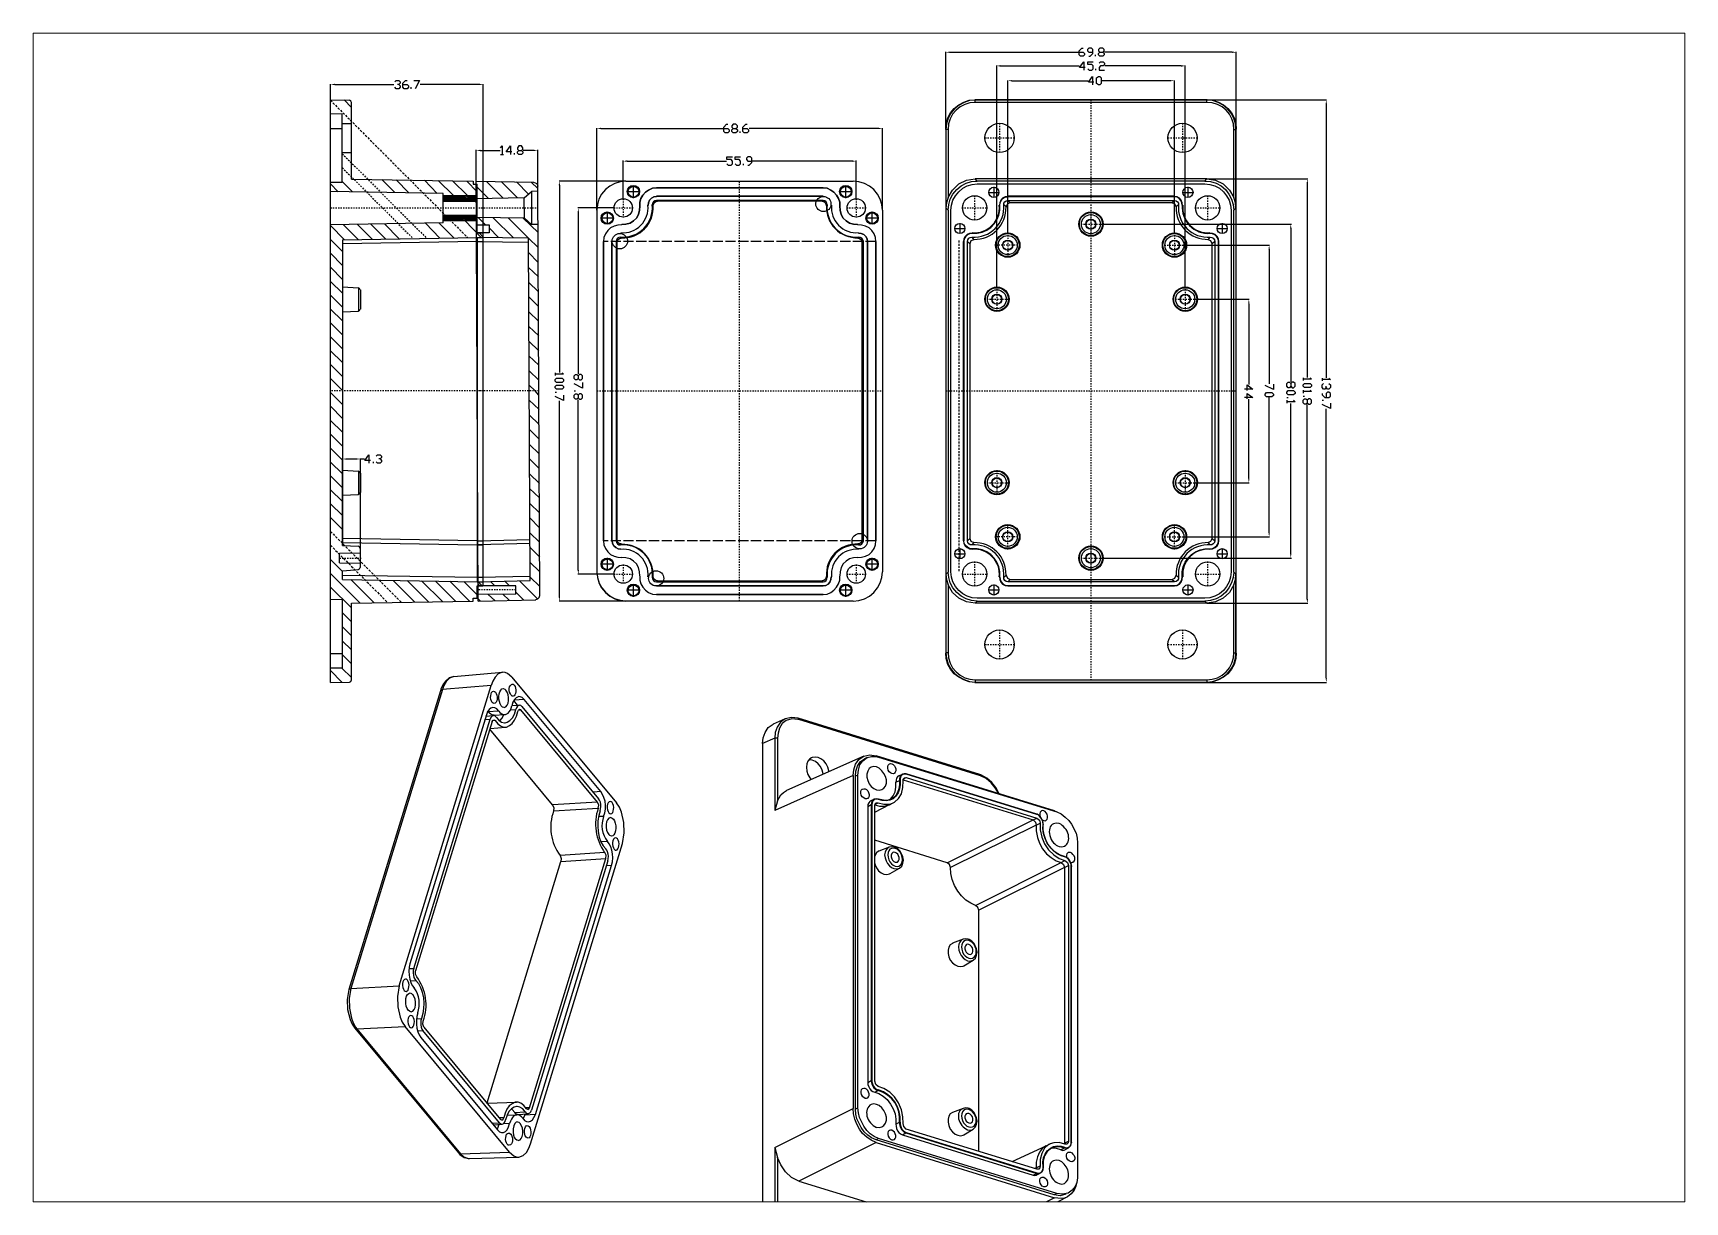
# Paper-space layout '布局2' of a CAD drawing. Header units: millimetres. Extents: x 15 to 242, y 17 to 178.
# The model-space entities are those that its viewports show. They can reach past a viewport. Long polylines and large blocks are cut down to what shows.
import ezdxf

# ---------------------------------------------------------------- set-up
doc = ezdxf.new("R2010")
doc.units = ezdxf.units.MM
doc.linetypes.add('PDF_IMPORT', pattern=[1, 0.8, -0.2])
doc.layers.add('PDF_几何图形', color=7, linetype='Continuous')
doc.layers.add('PDF_实体填充', color=4, linetype='Continuous')

msp = doc.modelspace()

# ---------------------------------------------------------------- linework, layer by layer
at = {"layer": 'PDF_几何图形', "color": 4, "lineweight": -3}
for points in [[(335.76, 161.38), (335.76, 179.91)], [(336.74, 179.83), (367.7, 179.83)], [(404.59, 179.83), (373.87, 179.83)], [(405.56, 161.38), (405.56, 179.91)], [(348.03, 123.52), (348.03, 176.66)], [(349.01, 176.57), (367.78, 176.57)], [(392.23, 176.57), (373.95, 176.57)], [(393.29, 123.52), (393.29, 176.66)], [(187.88, 168.37), (187.88, 172.19)], [(188.93, 172.11), (203.15, 172.11)], [(223.63, 172.11), (209.41, 172.11)], [(224.6, 136.35), (224.6, 172.19)], [(350.63, 136.52), (350.63, 173.08)], [(351.61, 173), (369.97, 173)], [(389.63, 173), (373.14, 173)], [(390.69, 136.52), (390.69, 173.08)], [(398.57, 168.37), (427.26, 168.37)], [(427.17, 167.39), (427.17, 101.66)], [(251.91, 141.88), (251.91, 161.62)], [(252.88, 161.54), (282.21, 161.54)], [(319.51, 161.54), (288.47, 161.54)], [(320.57, 141.88), (320.57, 161.62)], [(222.9, 148.87), (222.9, 156.42)], [(223.87, 156.26), (228.67, 156.26)], [(236.71, 156.26), (234.19, 156.26)], [(237.69, 147.65), (237.69, 156.42)], [(258.24, 144.64), (258.24, 153.82)], [(259.22, 153.66), (283.03, 153.66)], [(313.17, 153.66), (289.2, 153.66)], [(314.23, 144.64), (314.23, 153.82)], [(258.89, 148.87), (242.81, 148.87)], [(242.89, 147.89), (242.89, 102.96)], [(398.49, 149.44), (422.71, 149.44)], [(422.62, 148.38), (422.62, 101.74)], [(255.97, 142.45), (247.36, 142.45)], [(247.44, 141.39), (247.44, 102.63)], [(373.63, 138.55), (418.8, 138.55)], [(418.64, 137.57), (418.64, 100.68)], [(393.45, 133.51), (413.52, 133.51)], [(413.44, 132.53), (413.44, 100.19)], [(396.3, 120.51), (408.65, 120.51)], [(408.57, 119.45), (408.57, 100.03)], [(242.89, 49.09), (242.89, 96.13)], [(247.44, 55.5), (247.44, 96.38)], [(408.57, 77.44), (408.57, 96.54)], [(413.44, 64.44), (413.44, 97.03)], [(418.64, 59.4), (418.64, 95.48)], [(422.62, 48.52), (422.62, 95.24)], [(427.17, 29.58), (427.17, 94.18)], [(190.8, 61.35), (190.8, 82.24)], [(191.78, 82.16), (194.05, 82.16)], [(195.11, 60.7), (195.11, 82.24)], [(195.11, 82.16), (196.08, 82.16)], [(396.05, 76.47), (408.65, 76.47)], [(393.7, 63.47), (413.52, 63.47)], [(373.63, 58.35), (418.8, 58.35)], [(255.97, 54.53), (247.36, 54.53)], [(258.89, 48.03), (242.81, 48.03)], [(398.49, 47.54), (422.71, 47.54)], [(398.57, 28.53), (427.26, 28.53)]]:
    msp.add_lwpolyline(points, dxfattribs=at)
at = {"layer": 'PDF_几何图形', "lineweight": -3}
for points in [[(367.78, 179.83), (368.75, 179.83), (369.08, 179.5), (369.08, 179.17), (368.75, 178.85), (368.1, 178.85), (367.78, 179.17), (367.78, 180.15), (368.43, 180.8), (368.75, 180.8)], [(370.13, 178.85), (370.46, 178.85), (371.11, 179.5), (371.11, 180.48), (370.78, 180.8), (370.13, 180.8), (369.81, 180.48), (369.81, 180.15), (370.13, 179.83), (371.11, 179.83)], [(371.76, 178.85), (371.76, 179.17)], [(373.46, 179.83), (373.79, 179.5), (373.79, 179.17), (373.46, 178.85), (372.73, 178.85), (372.41, 179.17), (372.41, 179.5), (372.73, 179.83), (373.46, 179.83), (373.79, 180.15), (373.79, 180.48), (373.46, 180.8), (372.73, 180.8), (372.41, 180.48), (372.41, 180.15), (372.73, 179.83)], [(369.24, 176.17), (367.86, 176.17), (368.91, 177.55), (368.91, 175.52)], [(369.89, 175.84), (370.21, 175.52), (370.86, 175.52), (371.19, 175.84), (371.19, 176.57), (370.86, 176.9), (369.89, 176.9), (369.89, 177.55), (371.19, 177.55)], [(371.84, 175.52), (371.84, 175.84)], [(372.57, 177.22), (372.9, 177.55), (373.55, 177.55), (373.87, 177.22), (373.87, 176.9), (373.55, 176.57), (372.9, 176.57), (372.57, 176.17), (372.57, 175.52), (373.87, 175.52)], [(203.32, 172.76), (203.64, 173.08), (204.29, 173.08), (204.62, 172.76), (204.62, 172.43), (204.29, 172.11), (203.97, 172.11)], [(204.29, 172.11), (204.62, 171.78), (204.62, 171.46), (204.29, 171.05), (203.64, 171.05), (203.32, 171.46)], [(205.27, 172.11), (206.32, 172.11), (206.65, 171.78), (206.65, 171.46), (206.32, 171.05), (205.59, 171.05), (205.27, 171.46), (205.27, 172.43), (205.92, 173.08), (206.32, 173.08)], [(207.3, 171.05), (207.3, 171.46)], [(207.95, 173.08), (209.25, 173.08), (208.27, 171.05)], [(371.35, 172.67), (370.05, 172.67), (371.03, 173.97), (371.03, 172.02)], [(187.88, 28.53), (187.88, 168.37)], [(187.88, 168.37), (192.43, 168.29)], [(192.92, 167.8), (192.75, 168.12), (192.43, 168.29)], [(192.92, 149.35), (192.92, 167.8)], [(335.76, 161.38), (335.84, 162.76), (336.25, 164.06), (336.9, 165.28), (337.79, 166.34), (338.85, 167.23), (340.07, 167.88), (341.37, 168.29), (342.75, 168.37)], [(342.83, 168.29), (341.45, 168.21), (340.15, 167.8), (338.93, 167.15), (337.87, 166.26), (336.98, 165.2), (336.33, 163.98), (335.92, 162.68), (335.76, 161.3)], [(342.83, 167.8), (341.53, 167.72), (340.31, 167.31), (339.17, 166.74), (338.2, 165.93), (337.39, 164.96), (336.82, 163.82), (336.41, 162.6), (336.33, 161.3)], [(398.57, 168.37), (342.75, 168.37)], [(342.83, 168.29), (342.75, 168.37)], [(398.49, 168.29), (342.83, 168.29)], [(342.83, 167.8), (342.83, 168.29)], [(398.49, 167.8), (342.83, 167.8)], [(398.49, 168.29), (398.57, 168.37)], [(398.49, 167.8), (398.49, 168.29)], [(405.48, 161.3), (405.4, 162.68), (404.99, 163.98), (404.34, 165.2), (403.45, 166.26), (402.39, 167.15), (401.17, 167.8), (399.87, 168.21), (398.49, 168.29)], [(404.99, 161.3), (404.91, 162.6), (404.5, 163.82), (403.94, 164.96), (403.12, 165.93), (402.15, 166.74), (401.01, 167.31), (399.79, 167.72), (398.49, 167.8)], [(398.57, 168.37), (399.95, 168.29), (401.25, 167.88), (402.47, 167.23), (403.53, 166.34), (404.42, 165.28), (405.07, 164.06), (405.48, 162.76), (405.56, 161.38)], [(190.72, 164.96), (187.88, 165.04)], [(190.72, 148.54), (190.72, 164.96)], [(190.72, 162.76), (192.92, 162.76)], [(190.72, 161.46), (187.88, 161.46)], [(282.38, 161.54), (283.35, 161.54), (283.68, 161.22), (283.68, 160.81), (283.35, 160.49), (282.7, 160.49), (282.38, 160.81), (282.38, 161.87), (283.03, 162.52), (283.35, 162.52)], [(285.3, 161.54), (285.71, 161.22), (285.71, 160.81), (285.3, 160.49), (284.65, 160.49), (284.33, 160.81), (284.33, 161.22), (284.65, 161.54), (285.3, 161.54), (285.71, 161.87), (285.71, 162.19), (285.3, 162.52), (284.65, 162.52), (284.33, 162.19), (284.33, 161.87), (284.65, 161.54)], [(286.36, 160.49), (286.36, 160.81)], [(287.01, 161.54), (287.98, 161.54), (288.31, 161.22), (288.31, 160.81), (287.98, 160.49), (287.33, 160.49), (287.01, 160.81), (287.01, 161.87), (287.66, 162.52), (287.98, 162.52)], [(335.76, 161.38), (335.76, 35.52)], [(335.76, 161.3), (335.76, 161.38)], [(336.33, 161.3), (335.76, 161.3)], [(335.76, 161.3), (335.76, 142.37)], [(336.33, 161.3), (336.33, 144.97)], [(404.99, 161.3), (405.48, 161.3)], [(404.99, 144.97), (404.99, 161.3)], [(405.48, 161.3), (405.56, 161.38)], [(405.48, 142.37), (405.48, 161.3)], [(405.56, 35.52), (405.56, 161.38)], [(190.72, 155.77), (192.92, 155.77)], [(228.75, 156.91), (229.16, 157.32), (229.16, 155.29)], [(228.75, 155.29), (229.48, 155.29)], [(231.43, 155.94), (230.13, 155.94), (231.11, 157.32), (231.11, 155.29)], [(232.08, 155.29), (232.08, 155.61)], [(233.79, 156.26), (234.11, 155.94), (234.11, 155.61), (233.79, 155.29), (233.14, 155.29), (232.81, 155.61), (232.81, 155.94), (233.14, 156.26), (233.79, 156.26), (234.11, 156.59), (234.11, 156.91), (233.79, 157.32), (233.14, 157.32), (232.81, 156.91), (232.81, 156.59), (233.14, 156.26)], [(283.11, 153.01), (283.43, 152.69), (284.16, 152.69), (284.49, 153.01), (284.49, 153.66), (284.16, 154.07), (283.11, 154.07), (283.11, 154.72), (284.49, 154.72)], [(285.14, 153.01), (285.46, 152.69), (286.11, 152.69), (286.44, 153.01), (286.44, 153.66), (286.11, 154.07), (285.14, 154.07), (285.14, 154.72), (286.44, 154.72)], [(287.17, 152.69), (287.17, 153.01)], [(288.15, 152.69), (288.47, 152.69), (289.12, 153.34), (289.12, 154.39), (288.8, 154.72), (288.15, 154.72), (287.82, 154.39), (287.82, 154.07), (288.15, 153.66), (289.12, 153.66)], [(190.72, 148.54), (187.88, 148.54)], [(192.92, 149.35), (222.17, 148.87)], [(222.17, 148.87), (222.17, 148.14)], [(222.17, 148.14), (223.14, 148.14)], [(222.98, 135.38), (222.98, 138.38), (222.9, 148.87)], [(222.9, 148.87), (236.71, 148.62), (237.44, 148.3), (237.69, 147.65)], [(223.14, 136.43), (223.14, 148.14)], [(238.17, 49.41), (237.69, 147.65)], [(258.89, 148.87), (257.51, 148.7), (256.21, 148.3), (254.99, 147.65), (253.94, 146.84), (253.04, 145.78), (252.39, 144.56), (252.07, 143.26), (251.91, 141.88)], [(266.21, 147.24), (265.23, 147.16), (264.34, 146.75), (263.61, 146.27), (262.96, 145.54), (262.47, 144.72), (262.23, 143.83), (262.23, 142.85), (262.14, 141.88), (261.9, 140.9), (261.41, 140.01), (260.68, 139.36), (259.87, 138.79), (258.89, 138.55), (257.92, 138.47)], [(257.92, 138.47), (258.89, 138.55), (259.87, 138.79), (260.68, 139.36), (261.41, 140.01), (261.9, 140.9), (262.14, 141.88), (262.23, 142.85), (262.23, 143.83), (262.47, 144.72), (262.96, 145.54), (263.61, 146.27), (264.34, 146.75), (265.23, 147.16), (266.21, 147.24)], [(258.89, 148.87), (313.5, 148.87)], [(266.21, 147.24), (266.21, 147.24)], [(306.27, 147.24), (266.21, 147.24), (306.27, 147.24)], [(306.27, 147.24), (306.27, 147.24)], [(306.27, 147.24), (307.24, 147.16), (308.14, 146.75), (308.87, 146.27), (309.52, 145.54), (310, 144.72), (310.25, 143.83), (310.25, 142.85), (310.33, 141.88), (310.57, 140.9), (311.06, 140.01), (311.79, 139.36), (312.6, 138.79), (313.58, 138.55), (314.55, 138.47)], [(314.55, 138.47), (313.58, 138.55), (312.6, 138.79), (311.79, 139.36), (311.06, 140.01), (310.57, 140.9), (310.33, 141.88), (310.25, 142.85), (310.25, 143.83), (310, 144.72), (309.52, 145.54), (308.87, 146.27), (308.14, 146.75), (307.24, 147.16), (306.27, 147.24)], [(320.57, 141.88), (320.4, 143.26), (320, 144.56), (319.35, 145.78), (318.45, 146.84), (317.4, 147.65), (316.18, 148.3), (314.88, 148.7), (313.5, 148.87)], [(336.33, 144.97), (337.39, 146.75), (338.85, 148.22), (340.72, 149.11), (342.83, 149.44)], [(336.33, 141.88), (336.49, 143.26), (336.82, 144.56), (337.47, 145.78), (338.36, 146.84), (339.42, 147.73), (340.64, 148.38), (341.94, 148.79), (343.32, 148.87)], [(336.98, 141.88), (337.14, 143.1), (337.47, 144.32), (338.04, 145.37), (338.85, 146.35), (339.82, 147.16), (340.88, 147.73), (342.1, 148.05), (343.32, 148.22)], [(398.49, 149.44), (342.83, 149.44)], [(343.32, 148.87), (342.83, 149.44)], [(398, 148.87), (343.32, 148.87)], [(343.32, 148.22), (398, 148.22)], [(398, 148.87), (398.49, 149.44)], [(398, 148.87), (399.38, 148.79), (400.68, 148.38), (401.9, 147.73), (402.96, 146.84), (403.77, 145.78), (404.42, 144.56), (404.83, 143.26), (404.99, 141.88)], [(398, 148.22), (399.22, 148.05), (400.36, 147.73), (401.5, 147.16), (402.47, 146.35), (403.2, 145.37), (403.85, 144.32), (404.18, 143.1), (404.34, 141.88)], [(398.49, 149.44), (400.52, 149.11), (402.39, 148.22), (403.94, 146.75), (404.99, 144.97)], [(214.94, 145.94), (187.88, 146.43)], [(214.94, 138.87), (214.94, 145.94)], [(214.94, 145.45), (223.14, 145.45)], [(214.94, 144.07), (223.14, 144.07)], [(234.44, 144.89), (222.9, 144.64)], [(234.44, 144.89), (236.22, 146.43)], [(234.52, 140.01), (234.44, 144.89)], [(237.69, 146.51), (236.22, 146.43)], [(236.22, 146.43), (236.22, 138.47)], [(264.18, 143.02), (264.18, 143.02)], [(266.21, 145.29), (266.21, 145.29)], [(266.21, 145.29), (306.27, 145.29), (266.21, 145.29)], [(306.27, 144.24), (266.21, 144.24)], [(306.02, 144.07), (266.45, 144.07)], [(306.27, 145.29), (306.27, 145.29)], [(308.22, 143.02), (308.22, 143.02)], [(336.33, 144.97), (335.92, 143.67), (335.76, 142.37)], [(342.1, 136.35), (343.32, 136.35), (344.46, 136.6), (345.59, 137.08), (346.57, 137.73), (347.38, 138.63), (348.03, 139.6), (348.52, 140.74), (348.76, 141.88), (348.76, 143.1), (348.84, 143.67), (349.09, 144.24), (349.49, 144.72), (349.98, 145.05), (350.63, 145.13)], [(348.76, 143.1), (348.6, 143.02)], [(350.63, 145.21), (349.98, 145.13), (349.41, 144.8), (349.01, 144.32), (348.76, 143.67), (348.68, 143.02)], [(349.66, 143.18), (349.66, 143.59), (349.9, 143.91), (350.23, 144.15), (350.63, 144.24)], [(350.63, 144.24), (351.2, 143.67), (350.55, 143.42), (350.23, 142.69), (349.66, 143.18)], [(390.69, 145.29), (350.63, 145.29)], [(350.63, 145.13), (350.63, 145.29)], [(390.69, 145.13), (350.63, 145.13)], [(350.63, 144.24), (390.69, 144.24)], [(390.04, 143.67), (351.2, 143.67)], [(391.67, 143.18), (391.1, 142.69), (390.77, 143.42), (390.04, 143.67), (390.69, 144.24)], [(390.69, 145.13), (390.69, 145.29)], [(392.64, 143.02), (392.56, 143.67), (392.32, 144.32), (391.91, 144.8), (391.34, 145.13), (390.69, 145.21)], [(392.56, 143.1), (392.48, 143.67), (392.23, 144.24), (391.83, 144.72), (391.34, 145.05), (390.69, 145.13)], [(390.69, 144.24), (391.1, 144.15), (391.42, 143.91), (391.67, 143.59), (391.67, 143.18)], [(392.56, 143.1), (392.64, 143.02)], [(405.48, 142.37), (405.4, 143.67), (404.99, 144.97)], [(214.94, 140.74), (223.14, 140.74)], [(214.94, 139.44), (223.14, 139.44)], [(234.52, 140.01), (222.98, 140.17)], [(234.52, 140.01), (236.22, 138.47)], [(251.91, 141.88), (251.91, 55.1)], [(262.23, 142.85), (262.23, 142.85)], [(310.25, 142.85), (310.25, 142.85)], [(320.57, 141.88), (320.57, 55.1)], [(336.33, 141.88), (335.76, 142.37)], [(336.33, 141.88), (336.33, 55.02)], [(336.98, 55.1), (336.98, 141.88)], [(404.34, 141.88), (404.34, 55.1)], [(405.48, 142.37), (404.99, 141.88)], [(404.99, 55.02), (404.99, 141.88)], [(214.94, 138.87), (187.88, 138.38)], [(223.14, 135.46), (223.14, 135.3), (223.14, 135.05), (223.14, 134.4), (190.8, 133.83)], [(190.8, 134.81), (223.14, 135.38)], [(222.98, 138.38), (225.99, 138.38), (225.99, 136.43), (222.98, 136.43)], [(235.49, 135.22), (222.98, 135.38)], [(223.39, 48.03), (222.98, 135.3)], [(223.14, 136.43), (224.52, 136.43), (223.14, 136.43), (224.52, 136.43)], [(223.14, 135.38), (224.6, 135.38)], [(224.52, 136.43), (224.52, 136.43)], [(224.6, 136.43), (224.52, 136.43)], [(224.6, 136.35), (224.52, 136.43)], [(224.6, 136.27), (224.52, 136.35)], [(224.6, 136.35), (224.6, 136.43)], [(224.6, 51.77), (224.6, 136.35)], [(235.9, 52.99), (235.49, 135.22)], [(237.77, 138.47), (236.22, 138.47)], [(257.84, 138.38), (256.94, 138.3), (256.05, 138.06), (255.16, 137.65), (254.51, 137), (253.94, 136.19), (253.61, 135.38), (253.53, 134.4)], [(257.84, 138.38), (256.94, 138.3), (256.05, 138.06), (255.16, 137.65), (254.51, 137), (253.94, 136.19), (253.61, 135.38), (253.53, 134.4)], [(257.68, 136.43), (257.68, 136.43)], [(257.84, 138.47), (257.84, 138.38)], [(314.55, 138.47), (314.55, 138.38)], [(318.94, 134.4), (318.86, 135.38), (318.54, 136.19), (317.97, 137), (317.32, 137.65), (316.42, 138.06), (315.53, 138.3), (314.64, 138.38)], [(318.94, 134.4), (318.86, 135.38), (318.54, 136.19), (317.97, 137), (317.32, 137.65), (316.42, 138.06), (315.53, 138.3), (314.64, 138.38)], [(314.72, 136.43), (314.72, 136.43)], [(315.94, 134.4), (315.77, 134.89), (315.37, 135.3), (314.88, 135.38)], [(342.1, 136.35), (341.45, 136.27), (340.88, 136.03), (340.39, 135.62), (340.07, 135.05), (339.99, 134.4)], [(342.1, 136.27), (341.45, 136.19), (340.96, 135.95), (340.47, 135.54), (340.15, 135.05), (340.07, 134.4)], [(340.96, 134.4), (341.04, 134.81), (341.29, 135.22), (341.61, 135.38), (342.02, 135.46)], [(342.02, 135.46), (342.51, 134.81), (341.77, 134.57), (341.53, 133.83), (340.96, 134.4)], [(342.1, 136.35), (342.1, 136.43)], [(400.36, 134.4), (399.79, 133.83), (399.47, 134.57), (398.82, 134.81), (399.3, 135.46)], [(399.22, 136.35), (399.22, 136.43)], [(401.33, 134.4), (401.25, 135.05), (400.93, 135.62), (400.44, 136.03), (399.87, 136.27), (399.22, 136.35)], [(401.25, 134.4), (401.17, 135.05), (400.85, 135.54), (400.36, 135.95), (399.87, 136.19), (399.22, 136.27)], [(399.3, 135.46), (399.71, 135.38), (400.03, 135.22), (400.28, 134.81), (400.36, 134.4)], [(190.8, 134.81), (190.8, 61.35)], [(222.98, 134.4), (235.49, 134.24)], [(223.14, 134.4), (223.14, 62.49)], [(223.14, 134.4), (224.6, 134.4)], [(253.53, 134.4), (253.53, 62.49), (253.53, 134.4)], [(255.48, 62.49), (255.48, 134.4), (255.48, 62.49)], [(255.48, 134.4), (255.48, 134.4)], [(256.54, 134.4), (256.54, 62.49)], [(256.7, 134.24), (256.7, 62.74)], [(315.69, 62.74), (315.69, 134.24)], [(315.94, 62.49), (315.94, 134.4)], [(316.91, 134.4), (316.91, 62.49), (316.91, 134.4)], [(318.94, 62.49), (318.94, 134.4), (318.94, 62.49)], [(340.07, 134.4), (339.91, 134.4)], [(339.91, 134.4), (339.91, 62.49)], [(340.07, 134.4), (340.07, 62.49)], [(340.96, 62.49), (340.96, 134.4)], [(341.53, 133.83), (341.53, 63.06)], [(399.79, 63.06), (399.79, 133.83)], [(400.36, 134.4), (400.36, 62.49)], [(401.25, 134.4), (401.33, 134.4)], [(401.25, 62.49), (401.25, 134.4)], [(401.33, 62.49), (401.33, 134.4)], [(190.8, 123.52), (194.62, 123.27)], [(195.03, 122.78), (194.87, 123.11), (194.54, 123.27)], [(194.62, 123.27), (194.62, 117.66)], [(195.11, 122.78), (195.11, 118.15)], [(190.8, 117.5), (194.62, 117.66)], [(194.54, 117.66), (194.87, 117.83), (195.03, 118.15)], [(243.54, 102.88), (243.86, 102.55), (241.91, 102.55)], [(241.91, 102.88), (241.91, 102.23)], [(247.44, 101.49), (247.11, 101.17), (246.79, 101.17), (246.46, 101.49), (246.46, 102.14), (246.79, 102.47), (247.11, 102.47), (247.44, 102.14), (247.44, 101.49), (247.76, 101.17), (248.09, 101.17), (248.41, 101.49), (248.41, 102.14), (248.09, 102.47), (247.76, 102.47), (247.44, 102.14)], [(248.41, 100.52), (248.41, 99.14), (246.46, 100.19)], [(408.16, 98.57), (408.16, 99.95), (409.54, 98.89), (407.51, 98.89)], [(414.5, 100.11), (414.5, 98.81), (412.47, 99.79)], [(418.64, 99.63), (418.32, 99.22), (417.99, 99.22), (417.67, 99.63), (417.67, 100.28), (417.99, 100.6), (418.32, 100.6), (418.64, 100.28), (418.64, 99.63), (418.97, 99.22), (419.29, 99.22), (419.7, 99.63), (419.7, 100.28), (419.29, 100.6), (418.97, 100.6), (418.64, 100.28)], [(423.27, 101.66), (423.6, 101.33), (421.65, 101.33)], [(421.65, 101.66), (421.65, 101.01)], [(427.82, 101.58), (428.15, 101.25), (426.2, 101.25)], [(426.2, 101.58), (426.2, 100.93)], [(427.17, 99.3), (426.85, 98.89), (426.52, 98.89), (426.2, 99.3), (426.2, 99.95), (426.52, 100.28)], [(427.82, 100.28), (428.15, 99.95), (428.15, 99.3), (427.82, 98.89), (427.5, 98.89), (427.17, 99.3), (427.17, 99.63)], [(241.91, 98.24), (242.24, 98.24)], [(243.86, 97.51), (243.86, 96.21), (241.91, 97.19)], [(246.46, 98.49), (246.79, 98.49)], [(247.44, 96.86), (247.11, 96.54), (246.79, 96.54), (246.46, 96.86), (246.46, 97.51), (246.79, 97.84), (247.11, 97.84), (247.44, 97.51), (247.44, 96.86), (247.76, 96.54), (248.09, 96.54), (248.41, 96.86), (248.41, 97.51), (248.09, 97.84), (247.76, 97.84), (247.44, 97.51)], [(408.16, 96.62), (408.16, 97.92), (409.54, 96.94), (407.51, 96.94)], [(417.67, 96.94), (417.99, 96.94)], [(419.29, 96.29), (419.7, 95.89), (417.67, 95.89)], [(417.67, 96.29), (417.67, 95.56)], [(423.27, 98.65), (423.6, 98.33), (421.65, 98.33)], [(421.65, 98.65), (421.65, 98)], [(421.65, 97.27), (421.97, 97.27)], [(422.62, 95.64), (422.3, 95.32), (421.97, 95.32), (421.65, 95.64), (421.65, 96.29), (421.97, 96.62), (422.3, 96.62), (422.62, 96.29), (422.62, 95.64), (422.95, 95.32), (423.27, 95.32), (423.6, 95.64), (423.6, 96.29), (423.27, 96.62), (422.95, 96.62), (422.62, 96.29)], [(426.2, 97.92), (426.2, 97.59), (426.85, 96.94), (427.82, 96.94), (428.15, 97.27), (428.15, 97.92), (427.82, 98.24), (427.5, 98.24), (427.17, 97.92), (427.17, 96.94)], [(426.2, 96.29), (426.52, 96.29)], [(428.15, 95.56), (428.15, 94.26), (426.2, 95.24)], [(190.8, 79.47), (194.62, 79.23)], [(197.47, 81.83), (196.17, 81.83), (197.14, 83.13), (197.14, 81.18)], [(198.2, 81.18), (198.2, 81.51)], [(198.85, 82.81), (199.17, 83.13), (199.82, 83.13), (200.15, 82.81), (200.15, 82.48), (199.82, 82.16), (199.5, 82.16)], [(199.82, 82.16), (200.15, 81.83), (200.15, 81.51), (199.82, 81.18), (199.17, 81.18), (198.85, 81.51)], [(195.03, 78.74), (194.87, 79.07), (194.54, 79.23)], [(194.62, 79.23), (194.62, 73.62)], [(195.11, 78.74), (195.11, 74.11)], [(190.8, 73.46), (194.62, 73.62)], [(194.54, 73.62), (194.87, 73.79), (195.03, 74.11)], [(190.07, 59.57), (195.11, 59.65)], [(190.07, 57.21), (190.07, 59.57)], [(223.14, 62.49), (190.8, 63.06)], [(190.8, 62.09), (223.14, 61.52)], [(190.8, 61.35), (194.62, 61.19)], [(195.03, 60.7), (194.87, 61.03), (194.54, 61.19)], [(195.11, 56.07), (195.11, 60.7)], [(223.14, 62.49), (224.6, 62.49)], [(223.14, 62.49), (223.14, 61.84), (223.14, 61.52)], [(223.14, 61.52), (224.6, 61.52)], [(223.14, 61.52), (223.14, 53.8)], [(223.3, 62.49), (235.82, 62.82)], [(235.82, 61.84), (223.3, 61.52)], [(253.53, 62.49), (253.61, 61.52), (253.94, 60.7), (254.51, 59.89), (255.16, 59.24), (256.05, 58.84), (256.94, 58.59), (257.84, 58.51)], [(253.53, 62.49), (253.61, 61.52), (253.94, 60.7), (254.51, 59.89), (255.16, 59.24), (256.05, 58.84), (256.94, 58.59), (257.84, 58.51)], [(255.48, 62.49), (255.48, 62.49)], [(257.68, 60.46), (257.68, 60.54)], [(314.64, 58.51), (315.53, 58.59), (316.42, 58.84), (317.32, 59.24), (317.97, 59.89), (318.54, 60.7), (318.86, 61.52), (318.94, 62.49)], [(314.64, 58.51), (315.53, 58.59), (316.42, 58.84), (317.32, 59.24), (317.97, 59.89), (318.54, 60.7), (318.86, 61.52), (318.94, 62.49)], [(314.72, 60.46), (314.72, 60.54)], [(340.07, 62.49), (339.91, 62.49)], [(339.99, 62.49), (340.07, 61.84), (340.39, 61.27), (340.88, 60.87), (341.45, 60.62), (342.1, 60.54)], [(348.76, 53.88), (348.76, 55.1), (348.52, 56.24), (348.03, 57.37), (347.38, 58.35), (346.57, 59.24), (345.59, 59.89), (344.46, 60.38), (343.32, 60.62), (342.1, 60.62), (341.45, 60.7), (340.96, 60.95), (340.47, 61.35), (340.15, 61.84), (340.07, 62.49)], [(340.96, 62.49), (341.53, 63.06), (341.77, 62.41), (342.51, 62.09), (342.02, 61.52)], [(342.02, 61.52), (341.61, 61.52), (341.29, 61.76), (341.04, 62.09), (340.96, 62.49)], [(342.1, 60.62), (342.1, 60.54)], [(392.56, 53.88), (392.56, 55.1), (392.8, 56.24), (393.29, 57.37), (393.94, 58.35), (394.75, 59.24), (395.73, 59.89), (396.87, 60.38), (398, 60.62), (399.22, 60.62), (399.87, 60.7), (400.36, 60.95), (400.85, 61.35), (401.17, 61.84), (401.25, 62.49)], [(399.3, 61.52), (398.82, 62.09), (399.47, 62.41), (399.79, 63.06), (400.36, 62.49)], [(399.22, 60.54), (399.87, 60.62), (400.44, 60.87), (400.93, 61.27), (401.25, 61.84), (401.33, 62.49)], [(399.22, 60.62), (399.22, 60.54)], [(400.36, 62.49), (400.28, 62.09), (400.03, 61.76), (399.71, 61.52), (399.3, 61.52)], [(401.25, 62.49), (401.33, 62.49)], [(190.07, 57.21), (195.11, 57.13)], [(190.8, 55.34), (194.62, 55.59)], [(194.54, 55.59), (194.87, 55.75), (195.03, 56.07)], [(257.84, 58.51), (257.84, 58.51)], [(262.23, 54.12), (262.14, 55.1), (261.9, 56.07), (261.41, 56.97), (260.68, 57.62), (259.87, 58.19), (258.89, 58.43), (257.92, 58.51)], [(262.23, 54.12), (262.14, 55.1), (261.9, 56.07), (261.41, 56.97), (260.68, 57.62), (259.87, 58.19), (258.89, 58.43), (257.92, 58.51)], [(314.55, 58.51), (313.58, 58.43), (312.6, 58.19), (311.79, 57.62), (311.06, 56.97), (310.57, 56.07), (310.33, 55.1), (310.25, 54.12)], [(314.55, 58.51), (313.58, 58.43), (312.6, 58.19), (311.79, 57.62), (311.06, 56.97), (310.57, 56.07), (310.33, 55.1), (310.25, 54.12)], [(314.55, 58.51), (314.55, 58.51)], [(190.8, 53.23), (190.8, 55.34)], [(190.8, 54.29), (223.14, 53.8), (223.14, 52.66)], [(190.8, 53.23), (223.14, 52.66)], [(223.14, 53.8), (224.6, 53.8)], [(223.14, 52.66), (224.6, 52.66)], [(223.14, 51.69), (224.52, 51.69)], [(223.14, 48.76), (223.14, 51.69)], [(223.39, 53.8), (235.9, 54.04)], [(223.39, 52.66), (235.9, 52.99)], [(232.41, 51.69), (223.39, 51.69)], [(224.52, 51.69), (224.6, 51.77)], [(232.41, 49.74), (232.41, 51.69)], [(251.91, 55.1), (252.07, 53.72), (252.39, 52.42), (253.04, 51.2), (253.94, 50.14), (254.99, 49.25), (256.21, 48.6), (257.51, 48.19), (258.89, 48.03)], [(262.23, 54.12), (262.23, 54.12)], [(262.23, 54.04), (262.23, 53.07), (262.47, 52.17), (262.96, 51.36), (263.61, 50.63), (264.34, 50.14), (265.23, 49.74), (266.21, 49.65)], [(262.23, 54.04), (262.23, 53.07), (262.47, 52.17), (262.96, 51.36), (263.61, 50.63), (264.34, 50.14), (265.23, 49.74), (266.21, 49.65)], [(264.18, 53.88), (264.18, 53.88)], [(266.21, 52.66), (306.27, 52.66)], [(306.27, 51.69), (266.21, 51.69), (306.27, 51.69)], [(266.21, 51.69), (266.21, 51.69)], [(266.45, 52.9), (306.02, 52.9)], [(306.27, 49.65), (307.24, 49.74), (308.14, 50.14), (308.87, 50.63), (309.52, 51.36), (310, 52.17), (310.25, 53.07), (310.25, 54.04)], [(306.27, 49.65), (307.24, 49.74), (308.14, 50.14), (308.87, 50.63), (309.52, 51.36), (310, 52.17), (310.25, 53.07), (310.25, 54.04)], [(306.27, 51.69), (306.27, 51.69)], [(308.22, 53.88), (308.22, 53.88)], [(310.25, 54.12), (310.25, 54.12)], [(313.5, 48.03), (314.88, 48.19), (316.18, 48.6), (317.4, 49.25), (318.45, 50.14), (319.35, 51.2), (320, 52.42), (320.4, 53.72), (320.57, 55.1)], [(335.76, 54.53), (336.33, 55.02)], [(335.76, 54.53), (335.76, 35.6)], [(335.76, 54.53), (335.92, 53.23), (336.33, 51.93)], [(343.32, 48.03), (341.94, 48.19), (340.64, 48.6), (339.42, 49.25), (338.36, 50.14), (337.47, 51.2), (336.82, 52.42), (336.49, 53.72), (336.33, 55.02)], [(336.33, 51.93), (336.33, 35.6)], [(342.83, 47.54), (340.72, 47.87), (338.85, 48.76), (337.39, 50.14), (336.33, 51.93)], [(343.32, 48.76), (342.1, 48.84), (340.88, 49.25), (339.82, 49.82), (338.85, 50.55), (338.04, 51.52), (337.47, 52.66), (337.14, 53.8), (336.98, 55.1)], [(348.76, 53.88), (348.6, 53.88)], [(348.68, 53.88), (348.76, 53.23), (349.01, 52.58), (349.41, 52.09), (349.98, 51.77), (350.63, 51.69)], [(348.76, 53.8), (348.84, 53.23), (349.09, 52.66), (349.49, 52.17), (349.98, 51.85), (350.63, 51.77)], [(349.66, 53.8), (350.23, 54.29), (350.55, 53.55), (351.2, 53.23), (350.63, 52.66)], [(350.63, 52.66), (350.23, 52.74), (349.9, 52.99), (349.66, 53.39), (349.66, 53.8)], [(390.69, 52.66), (350.63, 52.66)], [(350.63, 51.77), (350.63, 51.69)], [(350.63, 51.77), (390.69, 51.77)], [(350.63, 51.69), (390.69, 51.69)], [(351.2, 53.23), (390.04, 53.23)], [(390.69, 52.66), (390.04, 53.23), (390.77, 53.55), (391.1, 54.29), (391.67, 53.8)], [(390.69, 51.69), (391.34, 51.77), (391.91, 52.09), (392.32, 52.58), (392.56, 53.23), (392.64, 53.88)], [(390.69, 51.77), (391.34, 51.85), (391.83, 52.17), (392.23, 52.66), (392.48, 53.23), (392.56, 53.8)], [(391.67, 53.8), (391.67, 53.39), (391.42, 52.99), (391.1, 52.74), (390.69, 52.66)], [(390.69, 51.77), (390.69, 51.69)], [(392.56, 53.88), (392.64, 53.88)], [(404.34, 55.1), (404.18, 53.8), (403.85, 52.66), (403.2, 51.52), (402.47, 50.55), (401.5, 49.82), (400.36, 49.25), (399.22, 48.84), (398, 48.76)], [(404.99, 55.02), (404.83, 53.72), (404.42, 52.42), (403.77, 51.2), (402.96, 50.14), (401.9, 49.25), (400.68, 48.6), (399.38, 48.19), (398, 48.03)], [(404.99, 51.93), (403.94, 50.14), (402.39, 48.76), (400.52, 47.87), (398.49, 47.54)], [(404.99, 55.02), (405.48, 54.53)], [(404.99, 51.93), (405.4, 53.23), (405.48, 54.53)], [(404.99, 35.6), (404.99, 51.93)], [(405.48, 35.6), (405.48, 54.53)], [(190.72, 48.35), (187.88, 48.44)], [(190.72, 48.35), (190.72, 31.94)], [(192.92, 47.54), (222.17, 48.03)], [(222.17, 48.76), (223.14, 48.76)], [(222.17, 48.03), (222.17, 48.76)], [(232.41, 49.74), (223.39, 49.65)], [(223.39, 48.03), (237.2, 48.35)], [(237.2, 48.44), (237.69, 48.6), (238.01, 48.92), (238.17, 49.41)], [(313.5, 48.03), (258.89, 48.03)], [(266.21, 49.65), (306.27, 49.65), (266.21, 49.65)], [(266.21, 49.65), (266.21, 49.65)], [(306.27, 49.65), (306.27, 49.65)], [(343.32, 48.03), (342.83, 47.54)], [(398, 48.76), (343.32, 48.76)], [(343.32, 48.03), (398, 48.03)], [(398, 48.03), (398.49, 47.54)], [(192.92, 29.1), (192.92, 47.54)], [(398.49, 47.54), (342.83, 47.54)], [(187.88, 35.43), (190.72, 35.43)], [(190.72, 31.94), (187.88, 31.94)], [(335.76, 35.6), (335.76, 35.52)], [(336.33, 35.6), (335.76, 35.6)], [(335.76, 35.6), (335.92, 34.3), (336.33, 32.92), (336.98, 31.78), (337.87, 30.64), (338.93, 29.83), (340.15, 29.18), (341.45, 28.77), (342.83, 28.61)], [(342.75, 28.53), (341.37, 28.69), (340.07, 29.1), (338.85, 29.75), (337.79, 30.56), (336.9, 31.7), (336.25, 32.83), (335.84, 34.22), (335.76, 35.52)], [(336.33, 35.6), (336.41, 34.38), (336.82, 33.16), (337.39, 32.02), (338.2, 31.05), (339.17, 30.23), (340.31, 29.58), (341.53, 29.26), (342.83, 29.1)], [(398.49, 29.1), (399.79, 29.26), (401.01, 29.58), (402.15, 30.23), (403.12, 31.05), (403.94, 32.02), (404.5, 33.16), (404.91, 34.38), (404.99, 35.6)], [(398.49, 28.61), (399.87, 28.77), (401.17, 29.18), (402.39, 29.83), (403.45, 30.64), (404.34, 31.78), (404.99, 32.92), (405.4, 34.3), (405.48, 35.6)], [(405.56, 35.52), (405.48, 34.22), (405.07, 32.83), (404.42, 31.7), (403.53, 30.56), (402.47, 29.75), (401.25, 29.1), (399.95, 28.69), (398.57, 28.53)], [(404.99, 35.6), (405.48, 35.6)], [(405.48, 35.6), (405.56, 35.52)], [(187.88, 28.53), (192.43, 28.61)], [(192.43, 28.61), (192.75, 28.77), (192.92, 29.1)], [(204.37, -44.36), (226.47, 27.8)], [(217.54, 29.91), (216.4, 29.58), (215.5, 28.85), (214.85, 27.96), (214.37, 26.9), (214.29, 26.5)], [(217.54, 29.91), (216.48, 29.5), (215.67, 28.77), (215.1, 27.8), (214.77, 26.82), (214.29, 26.5)], [(226.47, 27.8), (214.77, 26.82)], [(217.54, 29.91), (229.24, 30.97)], [(229.24, 30.97), (228.18, 30.56), (227.45, 29.75), (226.88, 28.85), (226.47, 27.8)], [(231.43, 29.75), (230.46, 30.64), (229.89, 30.88), (229.24, 30.97)], [(231.27, 25.44), (231.11, 25.76), (230.94, 26.17), (230.86, 26.58), (230.86, 27.07), (230.94, 27.47), (231.11, 27.8), (231.35, 28.04), (231.51, 28.12)], [(231.43, 29.75), (256.62, -0.4)], [(231.51, 28.12), (231.76, 28.12), (232, 27.88)], [(232, 27.88), (232.24, 27.55), (232.32, 27.15), (232.41, 26.74), (232.41, 26.25), (232.32, 25.85), (232.16, 25.52), (232, 25.28), (231.76, 25.2)], [(342.83, 28.61), (342.75, 28.53)], [(342.75, 28.53), (398.57, 28.53)], [(342.83, 29.1), (342.83, 28.61)], [(342.83, 29.1), (398.49, 29.1)], [(342.83, 28.61), (398.49, 28.61)], [(398.49, 29.1), (398.49, 28.61)], [(398.49, 28.61), (398.57, 28.53)], [(214.29, 26.5), (192.27, -45.25)], [(214.77, 26.82), (192.75, -45.01)], [(226.72, 23.65), (226.55, 23.98), (226.39, 24.38), (226.31, 24.87), (226.39, 25.28), (226.47, 25.76), (226.55, 26.09), (226.8, 26.33), (227.04, 26.41)], [(227.04, 26.41), (227.29, 26.33), (227.53, 26.17)], [(227.53, 26.17), (227.69, 25.85), (227.85, 25.44), (227.94, 24.95), (227.94, 24.46), (227.85, 24.06), (227.69, 23.73), (227.45, 23.49), (227.2, 23.41)], [(228.91, 22.92), (228.67, 23.33), (228.5, 23.9), (228.34, 24.46), (228.34, 25.11), (228.42, 25.76), (228.59, 26.25), (228.83, 26.66), (229.07, 26.98), (229.4, 27.07)], [(229.4, 27.07), (229.81, 26.9), (230.05, 26.66)], [(231.76, 25.2), (231.51, 25.2), (231.27, 25.44)], [(233.14, 25.11), (232.97, 25.03), (232.49, 24.79), (232.08, 24.38), (231.67, 23.73), (231.43, 22.92)], [(232.81, 23.08), (231.92, 24.14)], [(234.44, 24.38), (232, 24.22)], [(234.44, 24.38), (233.95, 24.87), (233.46, 25.03), (233.14, 25.11)], [(252.88, 2.28), (234.44, 24.38)], [(225.34, 20.73), (206.97, -39.08)], [(225.17, 20.4), (227.04, 20.56)], [(226.88, 22.51), (226.39, 22.35), (225.99, 22.03), (225.58, 21.46), (225.34, 20.73)], [(225.74, 21.46), (225.66, 21.62)], [(228.34, 21.62), (225.74, 21.46)], [(227.2, 20.65), (227.04, 20.65), (226.72, 20.73), (226.39, 20.89), (226.07, 21.13), (225.74, 21.46)], [(227.04, 20.56), (226.88, 20.48), (226.64, 20.32), (226.39, 20.08), (226.23, 19.67)], [(227.2, 23.41), (226.96, 23.49), (226.72, 23.65)], [(228.34, 21.62), (227.85, 22.19), (227.37, 22.43), (226.88, 22.51)], [(227.77, 20.08), (227.45, 20.4), (227.2, 20.56), (227.04, 20.56)], [(227.2, 20.65), (229.72, 20.81)], [(227.77, 20.08), (228.34, 19.43), (228.99, 18.94), (229.72, 18.78), (229.89, 18.78)], [(228.34, 21.62), (228.59, 21.3), (228.91, 21.05), (229.24, 20.89), (229.64, 20.81), (229.72, 20.81)], [(228.59, 19.26), (229.07, 19.83), (229.56, 20.73)], [(229.64, 22.51), (229.56, 22.51), (229.24, 22.6), (228.91, 22.92)], [(229.72, 20.81), (229.97, 20.81), (230.29, 20.97), (230.62, 21.13), (230.86, 21.46), (231.11, 21.86), (231.27, 22.35), (231.43, 22.92)], [(229.89, 18.78), (230.37, 18.94), (231.02, 19.35), (231.59, 20), (232.08, 20.89), (232.41, 22.03)], [(229.97, 17.8), (230.21, 17.8), (230.94, 18.13), (231.51, 18.61), (232.08, 19.43), (232.57, 20.4), (232.89, 21.54)], [(231.11, 21.95), (232.41, 22.03)], [(231.51, 23), (233.3, 23.08)], [(233.3, 23.08), (233.06, 23), (232.81, 22.84), (232.57, 22.43), (232.41, 22.03)], [(232.89, 21.54), (233.06, 21.86), (233.3, 22.11)], [(233.62, 21.95), (233.38, 21.86), (233.06, 21.86)], [(233.87, 22.76), (233.62, 23), (233.3, 23.08)], [(233.3, 22.11), (233.62, 21.95)], [(252.07, -0.24), (233.62, 21.95)], [(233.87, 22.76), (252.31, 0.58)], [(300.25, 19.91), (298.71, 20.08), (297.17, 19.75)], [(343.89, 6.43), (300.25, 19.91)], [(300.42, 19.59), (300.25, 19.91)], [(207.95, -40.21), (226.23, 19.67)], [(226.72, 19.1), (208.35, -40.78)], [(224.93, 19.59), (226.23, 19.67)], [(241.26, -0.89), (226.15, 17.31)], [(226.23, 17.48), (229.97, 17.8)], [(226.72, 19.1), (226.8, 19.35), (227.12, 19.51)], [(227.45, 19.35), (226.8, 19.26)], [(227.12, 19.51), (227.45, 19.35)], [(227.45, 19.35), (228.1, 18.53), (228.75, 18.05), (229.48, 17.8), (229.97, 17.8)], [(291.72, 13.82), (291.88, 15.2), (292.37, 16.5), (293.1, 17.72), (294.24, 18.45)], [(297.17, 19.75), (294.24, 18.45)], [(297.17, 19.75), (296.03, 18.94), (295.22, 17.8), (294.73, 16.5), (294.65, 15.12)], [(300.42, 19.59), (300.17, 19.59), (298.79, 19.75), (297.41, 19.35), (296.43, 18.61), (295.78, 17.56), (295.46, 16.34), (295.3, 15.12)], [(344.05, 6.1), (300.42, 19.59)], [(294.65, 15.12), (291.72, 13.82)], [(291.72, 13.82), (291.72, -102.05)], [(294.65, 15.12), (294.65, -2.27)], [(295.3, 15.12), (294.65, 15.12)], [(295.3, 15.12), (295.3, 0.09)], [(316.02, 10.81), (297.49, 2.53)], [(303.5, 10.41), (303.1, 10.16), (302.61, 9.6), (302.37, 8.95), (302.28, 8.13), (302.37, 7.24), (302.61, 6.43), (303.1, 5.61), (303.42, 5.21)], [(303.67, 9.84), (302.93, 9.92)], [(305.05, 10.49), (304.32, 10.57), (303.67, 10.49), (303.5, 10.41)], [(306.35, 6.43), (306.27, 6.59), (306.02, 7.48), (305.62, 8.3), (305.05, 8.95), (304.4, 9.51), (303.67, 9.84)], [(307.73, 7.08), (307.65, 7.32), (307.4, 8.13), (307, 8.95), (306.43, 9.68), (305.7, 10.16), (305.05, 10.49)], [(313.5, 6.18), (313.66, 7.56), (314.07, 8.86), (314.88, 10), (316.02, 10.81)], [(314.07, 6.02), (314.15, 7.24), (314.55, 8.38), (315.2, 9.43), (316.18, 10.16)], [(314.64, 6.26), (314.8, 7.48), (315.12, 8.7), (315.85, 9.68), (316.83, 10.49)], [(316.02, 10.81), (317.48, 11.14), (319.02, 10.9)], [(316.83, 10.49), (316.18, 10.16)], [(317.8, 8.13), (317.32, 7.81), (316.99, 7.24), (316.75, 6.51), (316.75, 5.78), (316.99, 4.96), (317.32, 4.15), (317.8, 3.5), (318.45, 3.01), (319.1, 2.69)], [(316.83, 10.49), (317.89, 10.73), (318.94, 10.73), (319.59, 10.57)], [(319.1, 8.21), (318.45, 8.3), (317.8, 8.13)], [(361.84, -2.35), (319.02, 10.9)], [(320.4, 2.77), (320.89, 3.09), (321.22, 3.58), (321.46, 4.31), (321.46, 5.13), (321.22, 5.94), (320.89, 6.67), (320.4, 7.32), (319.75, 7.89), (319.1, 8.21)], [(319.59, 10.57), (362.41, -2.59)], [(322.76, 6.67), (322.44, 6.83), (322.11, 7.08), (321.87, 7.48), (321.79, 7.89), (321.79, 8.3), (321.87, 8.62), (322.11, 8.86), (322.19, 8.95)], [(322.19, 8.95), (322.44, 9.03), (322.76, 8.95)], [(322.76, 8.95), (323.09, 8.78), (323.41, 8.46), (323.57, 8.13), (323.74, 7.73), (323.74, 7.32), (323.57, 6.99), (323.41, 6.75), (323.33, 6.67)], [(313.5, 6.18), (294.65, -2.27)], [(313.5, 6.18), (313.5, -73.77)], [(314.64, 6.26), (314.07, 6.02)], [(314.07, -73.94), (314.07, 6.02)], [(314.64, -73.61), (314.64, 6.26)], [(322.44, 0.49), (323.09, 1.31), (323.57, 2.2), (323.74, 3.34), (323.74, 4.56)], [(324.63, 4.96), (324.63, 3.99), (324.47, 2.93), (324.14, 2.04), (323.65, 1.23), (323, 0.66), (322.6, 0.49)], [(323.33, 6.67), (323.09, 6.59), (322.76, 6.67)], [(324.79, 5.04), (324.79, 3.99), (324.63, 2.93), (324.3, 1.96), (323.74, 1.23), (323.09, 0.58)], [(323.09, -0.4), (323.41, -0.24), (324.39, 0.66), (325.12, 1.79), (325.44, 3.26), (325.52, 4.88)], [(324.47, 6.1), (324.14, 5.86), (323.9, 5.53), (323.82, 5.04), (323.74, 4.56)], [(323.74, 4.56), (324.63, 4.96)], [(324.47, 6.1), (325.36, 6.51)], [(325.36, 6.51), (325.2, 6.43), (324.96, 6.18), (324.71, 5.78), (324.63, 5.37), (324.63, 4.96)], [(324.79, 5.04), (324.71, 5.04), (324.63, 4.96)], [(325.28, 6.34), (325.04, 6.1), (324.87, 5.78), (324.79, 5.37), (324.79, 5.04)], [(325.61, 6.51), (325.28, 6.34)], [(326.26, 6.59), (325.77, 6.59), (325.36, 6.51)], [(325.52, 5.29), (326.26, 5.69)], [(325.52, 4.88), (325.52, 5.29), (325.85, 5.61)], [(325.52, 5.13), (356.73, -4.46)], [(325.93, 6.51), (325.61, 6.51)], [(325.85, 5.61), (326.26, 5.69)], [(326.26, 6.51), (325.93, 6.51)], [(357.62, -3.16), (326.26, 6.59)], [(326.26, 6.51), (326.26, 6.59)], [(357.62, -3.24), (326.26, 6.51)], [(326.26, 5.69), (357.62, -4.06)], [(348.6, 1.79), (347.79, 3.26), (346.81, 4.48), (345.59, 5.53), (344.13, 6.34), (343.89, 6.43)], [(348.44, 1.88), (347.63, 3.18), (346.65, 4.39), (345.43, 5.45), (344.05, 6.1), (343.89, 6.43)], [(252.88, 2.28), (251.09, 2.12)], [(252.72, -2.35), (252.8, -1.86), (252.88, -1.29), (252.88, -0.81), (252.8, -0.24), (252.56, 0.25), (252.31, 0.58)], [(253.53, -3.65), (253.78, -2.84), (253.94, -1.94), (253.94, -0.97), (253.86, 0.01), (253.61, 0.9), (253.29, 1.63), (252.88, 2.28)], [(295.3, 0.09), (294.65, -2.27)], [(295.3, 0.09), (296.11, 1.55), (296.76, 2.04), (297.49, 2.53)], [(316.34, 0.58), (316.02, 0.82), (315.69, 1.06), (315.45, 1.47), (315.37, 1.88), (315.37, 2.28), (315.45, 2.61), (315.69, 2.85), (315.77, 2.85)], [(315.77, 2.85), (316.02, 2.93), (316.34, 2.93)], [(316.34, 2.93), (316.67, 2.77), (316.99, 2.44), (317.15, 2.04), (317.32, 1.63), (317.32, 1.23), (317.15, 0.9), (316.99, 0.66), (316.91, 0.66)], [(316.91, 0.66), (316.67, 0.58), (316.34, 0.58)], [(317.64, 0.09), (317.48, -0.07), (317.24, -0.4), (316.99, -0.81), (316.99, -1.29)], [(317.64, 0.09), (318.54, 0.49)], [(318.54, 0.49), (318.21, 0.25), (317.97, -0.07), (317.89, -0.48), (317.8, -0.81)], [(318.37, 0.17), (318.13, -0.07), (318.05, -0.48), (317.97, -0.81)], [(318.62, 0.41), (318.37, 0.17)], [(322.6, 0.49), (321.87, 0.25), (321.14, 0.17), (319.59, 0.49), (319.02, 0.58), (318.54, 0.49)], [(319.27, 0.49), (318.94, 0.49), (318.62, 0.41)], [(319.1, 2.69), (319.75, 2.61), (320.4, 2.77)], [(319.59, 0.41), (319.27, 0.49)], [(319.59, 0.41), (319.59, 0.49)], [(322.27, 0.25), (321.38, 0.09), (320.49, 0.17), (319.59, 0.41)], [(322.19, 0.33), (322.44, 0.49)], [(323.09, 0.58), (322.27, 0.25)], [(322.6, 0.49), (322.6, 0.49)], [(252.72, -2.35), (252.39, -3.41), (252.15, -4.71), (252.15, -6.01), (252.23, -7.31), (252.48, -8.61), (252.88, -9.74), (253.45, -10.72), (254.02, -11.45)], [(253.53, -3.65), (252.31, -3.65)], [(255.08, -0.07), (254.83, -0.16), (254.59, -0.4), (254.43, -0.72), (254.34, -1.13), (254.34, -1.62), (254.43, -2.11), (254.59, -2.51), (254.75, -2.84)], [(254.75, -2.84), (254.99, -3), (255.24, -3.08)], [(255.56, -0.32), (255.32, -0.16), (255.08, -0.07)], [(255.16, -3.89), (255.24, -3.89), (255.56, -4.06), (255.89, -4.3)], [(255.24, -3.08), (255.48, -3), (255.73, -2.76), (255.81, -2.43), (255.89, -1.94), (255.97, -1.54), (255.89, -1.05), (255.73, -0.64), (255.56, -0.32)], [(258.08, -10.15), (258.49, -7.63), (258.41, -5.11), (257.84, -2.67), (257.35, -1.46), (256.62, -0.4)], [(316.99, -1.29), (317.8, -0.81)], [(316.99, -1.29), (316.99, -67.52)], [(317.97, -0.81), (317.89, -0.81), (317.8, -0.81)], [(317.8, -0.81), (317.8, -67.11)], [(317.97, -0.81), (317.97, -67.11)], [(318.7, -0.81), (319.51, -0.4)], [(318.7, -1.05), (318.78, -0.64), (319.02, -0.4)], [(318.7, -2.67), (322.19, -0.81)], [(318.7, -0.89), (319.84, -1.21), (320.97, -1.21), (322.03, -0.89)], [(318.7, -67.27), (318.7, -1.05)], [(319.02, -0.4), (319.51, -0.4)], [(319.51, -0.4), (320.89, -0.72), (322.27, -0.72), (323.09, -0.4)], [(322.03, -0.89), (322.19, -0.89)], [(322.19, -0.89), (323.09, -0.4)], [(357.62, -3.24), (357.62, -3.16)], [(364.28, -13.32), (363.06, -12.91), (362.01, -12.26), (361.11, -11.37), (360.38, -10.39), (359.81, -9.26), (359.41, -8.12), (359.16, -6.9), (359.16, -5.68), (359.16, -5.6), (359.08, -4.87), (358.76, -4.14), (358.35, -3.57), (357.7, -3.16), (357.62, -3.16)], [(357.94, -3.32), (357.62, -3.24)], [(359.08, -6.57), (359.16, -5.6), (359.16, -5.27), (359.08, -4.79), (358.92, -4.38), (358.59, -3.97), (358.27, -3.57), (357.94, -3.32)], [(358.76, -2.35), (358.68, -2.43), (358.43, -2.67), (358.35, -3), (358.35, -3.41), (358.43, -3.65)], [(359.33, -2.35), (358.92, -2.27), (358.76, -2.35)], [(359.81, -4.62), (359.89, -4.54), (360.14, -4.3), (360.22, -3.97), (360.22, -3.57), (360.14, -3.16), (359.89, -2.84), (359.65, -2.51), (359.33, -2.35)], [(361.84, -2.35), (362.41, -2.59)], [(362.41, -2.59), (363.47, -3.08), (364.45, -3.81), (365.34, -4.62), (365.99, -5.52), (367.05, -7.71), (367.29, -8.85), (367.37, -9.99)], [(255.89, -4.3), (256.13, -4.71), (256.29, -5.27), (256.46, -5.92), (256.46, -6.49), (256.38, -7.14), (256.21, -7.71), (255.97, -8.12), (255.73, -8.36), (255.4, -8.44)], [(356.73, -4.46), (357.62, -4.06)], [(357.46, -5.76), (358.43, -5.27)], [(357.46, -5.76), (357.46, -7.14), (357.78, -8.69), (358.27, -10.07), (359, -11.45), (359.98, -12.67), (361.03, -13.56), (362.25, -14.29), (363.47, -14.7)], [(357.62, -4.06), (358.27, -4.54), (358.43, -5.27)], [(358.43, -5.27), (358.43, -6.9), (358.84, -8.61), (359.49, -10.23), (360.46, -11.69), (361.68, -12.91), (362.98, -13.73), (364.36, -14.21)], [(358.92, -4.46), (359.33, -4.62)], [(364.61, -13.48), (364.28, -13.4), (363.47, -13.16), (362.49, -12.67), (361.6, -11.94), (360.79, -11.04), (360.14, -10.07), (359.65, -8.93), (359.24, -7.79), (359.08, -6.57)], [(359.16, -5.6), (359.16, -5.68)], [(359.33, -4.62), (359.65, -4.71), (359.81, -4.62)], [(362.98, -5.36), (362.25, -5.27), (361.6, -5.44)], [(235.98, -82.3), (258.08, -10.15)], [(254.43, -9.66), (252.96, -9.74)], [(254.51, -14.29), (254.59, -13.81), (254.67, -13.24), (254.59, -12.75), (254.43, -12.18), (254.26, -11.77), (254.02, -11.45)], [(255.4, -15.43), (255.64, -14.54), (255.73, -13.64), (255.64, -12.67), (255.48, -11.77), (255.24, -10.96), (254.83, -10.23), (254.43, -9.66)], [(255.4, -8.44), (254.99, -8.28), (254.75, -8.04)], [(256.38, -8.77), (256.13, -8.85), (255.89, -9.09), (255.73, -9.5), (255.64, -9.91), (255.64, -10.39), (255.73, -10.8), (255.89, -11.21), (256.05, -11.53)], [(256.05, -11.53), (256.29, -11.77), (256.54, -11.77)], [(256.86, -9.01), (256.62, -8.85), (256.38, -8.77)], [(256.54, -11.77), (256.78, -11.69), (256.94, -11.45), (257.11, -11.12), (257.19, -10.72), (257.27, -10.23), (257.19, -9.74), (257.03, -9.34), (256.86, -9.01)], [(336.09, -14.78), (318.7, -9.34)], [(322.11, -11.04), (319.67, -12.02), (319.59, -12.02), (319.1, -12.43), (318.78, -12.99), (318.7, -13.24)], [(322.11, -11.04), (321.7, -11.29), (321.38, -11.69), (321.14, -12.26), (321.05, -12.91), (321.14, -13.64), (321.38, -14.29), (321.7, -14.94), (322.19, -15.51), (322.68, -15.92), (323.25, -16.16)], [(323.57, -11.37), (323.09, -11.29), (322.68, -11.37), (322.27, -11.53), (322.03, -11.94), (321.87, -12.34), (321.79, -12.91), (321.87, -13.48), (322.03, -14.05), (322.27, -14.54), (322.68, -15.03), (323.09, -15.35), (323.57, -15.59)], [(323.41, -11.04), (322.76, -10.96), (322.11, -11.04)], [(324.63, -16.08), (325.2, -15.59), (325.44, -14.86), (325.61, -14.13), (325.44, -13.4), (324.79, -12.02), (324.3, -11.53), (323.65, -11.12), (323.41, -11.04)], [(323.57, -15.59), (324.06, -15.68), (324.47, -15.59), (324.87, -15.35), (325.12, -15.03), (325.28, -14.54), (325.36, -14.05), (325.28, -13.48), (325.12, -12.91), (324.87, -12.34), (324.47, -11.94), (324.06, -11.53), (323.57, -11.37)], [(362.98, -10.88), (363.63, -10.96), (364.28, -10.8)], [(367.37, -9.99), (367.37, -89.94)], [(225.5, -72.47), (243.21, -14.46)], [(235.74, -73.61), (254.02, -13.73)], [(254.51, -14.29), (236.22, -74.18)], [(237.12, -75.24), (255.4, -15.43)], [(255.4, -15.43), (254.18, -15.51)], [(318.7, -14.94), (318.78, -15.27), (319.1, -16), (319.59, -16.73), (320.24, -17.22), (320.89, -17.54)], [(323, -12.34), (322.92, -12.43), (322.76, -12.59), (322.6, -12.99), (322.6, -13.4), (322.76, -13.81), (322.92, -14.13), (323.25, -14.46), (323.57, -14.62)], [(323.57, -12.34), (323.25, -12.26), (323, -12.34)], [(324.14, -14.62), (324.22, -14.54), (324.39, -14.29), (324.55, -13.97), (324.55, -13.56), (324.39, -13.16), (324.22, -12.75), (323.9, -12.51), (323.57, -12.34)], [(323.57, -14.62), (323.9, -14.62), (324.14, -14.62)], [(363.47, -14.7), (364.36, -14.21)], [(364.28, -13.4), (364.28, -13.32)], [(364.28, -13.32), (364.36, -13.32), (365.01, -13.64), (365.5, -14.21), (365.83, -14.94), (365.99, -15.68)], [(364.28, -15.92), (365.26, -15.43)], [(364.36, -14.21), (365.01, -14.7), (365.26, -15.43)], [(365.91, -15.68), (365.91, -15.27), (365.83, -14.86), (365.58, -14.46), (365.34, -14.05), (365.01, -13.73), (364.61, -13.48)], [(365.18, -12.34), (365.1, -12.43), (364.85, -12.67), (364.77, -12.99), (364.77, -13.4), (364.77, -13.56)], [(365.75, -12.34), (365.42, -12.34), (365.18, -12.34)], [(365.26, -15.43), (365.26, -81.65)], [(366.23, -14.62), (366.31, -14.62), (366.56, -14.38), (366.72, -13.97), (366.72, -13.56), (366.56, -13.16), (366.31, -12.83), (366.07, -12.51), (365.75, -12.34)], [(365.75, -14.62), (366.07, -14.7), (366.23, -14.62)], [(365.91, -15.68), (365.99, -15.68)], [(365.91, -81.9), (365.91, -15.68)], [(365.99, -81.98), (365.99, -15.68)], [(320.89, -17.54), (321.54, -17.63), (322.19, -17.46), (322.35, -17.38)], [(322.35, -17.38), (324.63, -16.08)], [(323.25, -16.16), (323.82, -16.24), (324.39, -16.16), (324.63, -16.08)], [(342.91, -25.02), (341.77, -24.53), (340.56, -23.8), (339.5, -22.74), (338.61, -21.61), (337.87, -20.23), (337.31, -18.84), (336.98, -17.38), (336.9, -15.92)], [(364.28, -15.92), (364.28, -82.14)], [(343.72, -84.09), (343.72, -26.16)], [(339.91, -33.15), (337.39, -34.12), (337.39, -34.2), (336.82, -34.53), (336.49, -35.1), (336.33, -35.75), (336.33, -36.56), (336.49, -37.37), (336.82, -38.18), (337.39, -38.83), (337.96, -39.32), (338.61, -39.65)], [(339.91, -33.15), (339.42, -33.39), (339.09, -33.88), (338.85, -34.36), (338.77, -35.01), (338.85, -35.75), (339.09, -36.4), (339.42, -37.05), (339.91, -37.61), (340.39, -38.02), (340.96, -38.35)], [(341.12, -33.15), (340.47, -33.06), (339.91, -33.15)], [(340.72, -34.45), (340.64, -34.53), (340.47, -34.77), (340.31, -35.1), (340.31, -35.5), (340.47, -35.91), (340.64, -36.23), (340.96, -36.56), (341.29, -36.72)], [(341.29, -34.45), (340.96, -34.36), (340.72, -34.45)], [(342.34, -38.18), (342.91, -37.7), (343.16, -36.96), (343.32, -36.23), (343.16, -35.5), (342.59, -34.2), (342.02, -33.63), (341.37, -33.23), (341.12, -33.15)], [(341.86, -36.72), (341.94, -36.64), (342.18, -36.4), (342.26, -36.07), (342.26, -35.66), (342.18, -35.26), (341.94, -34.93), (341.61, -34.61), (341.29, -34.45)], [(206.97, -39.08), (206.81, -39.89), (206.73, -40.86), (206.81, -41.76), (206.97, -42.73), (207.22, -43.55), (207.54, -44.28), (208.03, -44.85)], [(338.61, -39.65), (339.26, -39.73), (339.91, -39.65), (340.07, -39.56)], [(340.07, -39.56), (342.34, -38.18)], [(340.96, -38.35), (341.53, -38.43), (342.1, -38.26), (342.34, -38.18)], [(341.29, -36.72), (341.61, -36.8), (341.86, -36.72)], [(205.92, -42.73), (205.67, -42.81), (205.43, -43.06), (205.27, -43.38), (205.18, -43.79), (205.18, -44.28), (205.27, -44.76), (205.43, -45.17), (205.59, -45.5)], [(206.4, -42.98), (206.16, -42.73), (205.92, -42.73)], [(206.08, -45.74), (206.32, -45.58), (206.57, -45.41), (206.65, -45.01), (206.73, -44.6), (206.81, -44.11), (206.73, -43.71), (206.57, -43.3), (206.4, -42.98)], [(206.81, -40.21), (207.95, -40.21)], [(207.05, -43.14), (208.43, -43.06)], [(207.95, -40.21), (207.78, -40.7), (207.78, -41.27), (207.87, -41.76), (207.95, -42.33), (208.19, -42.73), (208.43, -43.06)], [(208.6, -42.16), (208.35, -41.51), (208.35, -40.78)], [(208.43, -43.06), (209, -43.79), (209.49, -44.76), (209.9, -45.9), (210.22, -47.2), (210.3, -48.5), (210.22, -49.8), (210.06, -51.02), (209.73, -52.16), (209.57, -52.65), (209.57, -53.13), (209.57, -53.7), (209.65, -54.27), (209.82, -54.76), (210.06, -55.08)], [(192.27, -45.25), (191.86, -47.61), (191.94, -50.05), (192.59, -52.4), (193.08, -53.54), (193.73, -54.52), (194.22, -54.68)], [(192.27, -45.25), (192.75, -45.01), (192.35, -47.36), (192.43, -49.72), (192.92, -52.08), (193.32, -53.22), (193.89, -54.27), (194.22, -54.68)], [(192.27, -45.25), (192.27, -45.25)], [(192.75, -45.01), (204.37, -44.36)], [(204.37, -44.36), (203.97, -46.88), (204.05, -49.4), (204.62, -51.83), (205.1, -53.05), (205.83, -54.11)], [(205.59, -45.5), (205.83, -45.66), (206.08, -45.74)], [(206.57, -50.21), (206.32, -49.8), (206.08, -49.23), (206, -48.58), (206, -48.01), (206, -47.36), (206.16, -46.8), (206.4, -46.39), (206.73, -46.15), (207.05, -46.06)], [(207.05, -46.06), (207.38, -46.15), (207.7, -46.47)], [(207.22, -51.43), (206.97, -51.51), (206.73, -51.75), (206.57, -52.08), (206.48, -52.57), (206.48, -52.97), (206.57, -53.46), (206.73, -53.87), (206.89, -54.19)], [(207.3, -50.62), (207.22, -50.62), (206.89, -50.45), (206.57, -50.21)], [(207.7, -51.67), (207.46, -51.51), (207.22, -51.43)], [(208.84, -50.86), (208.6, -51.67), (208.52, -52.57), (208.52, -53.54), (208.6, -54.52), (208.84, -55.41), (209.17, -56.14), (209.57, -56.79)], [(193.73, -54.52), (218.67, -84.42)], [(194.22, -54.68), (205.83, -54.11)], [(194.22, -54.68), (219.16, -84.66)], [(230.94, -84.25), (205.83, -54.11)], [(206.89, -54.19), (207.13, -54.35), (207.38, -54.43)], [(207.38, -54.43), (207.62, -54.35), (207.78, -54.11), (207.95, -53.78), (208.03, -53.38), (208.11, -52.89), (208.03, -52.4), (207.87, -52), (207.7, -51.67)], [(208.52, -52.24), (209.73, -52.16)], [(208.76, -55.17), (210.06, -55.08)], [(210.3, -54.27), (210.06, -53.54), (210.14, -52.81)], [(228.5, -77.27), (210.06, -55.08)], [(210.3, -54.27), (228.75, -76.45)], [(209.57, -56.79), (228.02, -78.89)], [(316.99, -67.52), (317.8, -67.11)], [(317.8, -67.11), (317.89, -67.52), (317.97, -67.92), (318.21, -68.41), (318.45, -68.82), (318.86, -69.14), (319.19, -69.38), (319.51, -69.47)], [(317.97, -67.11), (317.89, -67.11), (317.8, -67.11)], [(317.97, -67.11), (317.97, -67.43), (318.13, -67.84), (318.29, -68.33), (318.62, -68.73), (318.94, -69.06), (319.27, -69.22), (319.59, -69.3)], [(319.51, -68.49), (318.94, -68), (318.7, -67.27)], [(315.77, -69.06), (315.69, -69.06), (315.45, -69.3), (315.37, -69.63), (315.37, -70.04), (315.45, -70.44), (315.69, -70.85), (316.02, -71.09), (316.34, -71.34)], [(316.34, -68.98), (316.02, -68.98), (315.77, -69.06)], [(316.91, -71.25), (316.99, -71.25), (317.15, -71.01), (317.32, -70.69), (317.32, -70.28), (317.15, -69.87), (316.99, -69.47), (316.67, -69.14), (316.34, -68.98)], [(316.34, -71.34), (316.67, -71.34), (316.91, -71.25)], [(316.99, -67.52), (316.99, -68), (317.24, -68.57), (317.48, -69.06), (317.8, -69.47), (318.21, -69.71), (318.7, -69.87)], [(318.7, -69.87), (319.51, -69.47)], [(318.7, -69.87), (319.67, -70.2), (320.73, -70.85), (321.62, -71.66), (322.44, -72.72), (323.09, -73.85), (323.57, -75.07), (323.74, -76.37), (323.74, -77.59), (323.82, -78.08), (323.9, -78.57), (324.14, -79.14), (324.47, -79.54), (324.87, -79.87), (325.36, -80.11)], [(325.52, -77.43), (325.44, -75.8), (325.12, -74.1), (324.39, -72.47), (323.41, -71.01), (322.27, -69.87), (320.89, -68.98), (319.51, -68.49)], [(319.59, -69.3), (319.59, -69.38), (319.59, -69.47), (319.51, -69.47)], [(225.58, -72.55), (232.57, -72.31)], [(232.57, -72.31), (232.24, -72.31), (231.51, -72.64), (230.86, -73.12), (230.29, -73.94), (229.89, -74.91), (229.56, -76.05)], [(230.37, -75.4), (229.97, -76.54)], [(232.57, -73.29), (232, -73.45), (231.35, -73.85), (230.78, -74.5), (230.37, -75.4)], [(230.37, -75.4), (232.65, -75.32)], [(232.65, -75.32), (232.49, -75.32), (232.16, -75.48), (231.84, -75.64), (231.59, -75.97), (231.35, -76.37), (231.11, -76.86), (230.94, -77.43)], [(232.16, -74.75), (231.51, -74.02), (231.27, -73.94)], [(232.16, -74.75), (234.68, -74.59)], [(232.65, -75.15), (232.41, -75.07), (232.16, -74.75)], [(235.01, -73.85), (234.36, -73.04), (233.62, -72.55), (232.97, -72.31), (232.57, -72.31)], [(234.68, -74.59), (234.11, -73.85), (233.38, -73.45), (232.73, -73.29), (232.57, -73.29)], [(232.81, -75.24), (232.65, -75.15)], [(234.11, -76.13), (233.79, -75.8), (233.46, -75.56), (233.14, -75.32), (232.81, -75.32), (232.65, -75.32)], [(232.81, -75.24), (235.41, -75.07)], [(234.27, -76.13), (234.6, -75.4)], [(234.6, -75.4), (234.68, -75.07)], [(237.12, -75.24), (234.6, -75.4)], [(234.68, -74.59), (234.92, -74.91), (235.25, -74.99), (235.41, -75.07)], [(235.33, -74.02), (235.57, -73.85), (235.74, -73.61), (235.01, -73.61), (234.84, -73.61)], [(235.33, -74.02), (235.01, -73.85)], [(235.41, -75.07), (235.49, -74.99), (235.82, -74.83), (236.06, -74.59), (236.22, -74.18)], [(235.49, -77.02), (235.98, -76.86), (236.47, -76.54), (236.79, -75.97), (237.12, -75.24)], [(294.65, -83.2), (313.5, -73.77)], [(319.02, -81.98), (317.8, -81.41), (316.75, -80.68), (315.77, -79.79), (315.04, -78.73), (314.39, -77.59), (313.9, -76.37), (313.58, -75.07), (313.5, -73.77)], [(314.64, -73.61), (314.07, -73.94)], [(319.02, -81.33), (317.89, -80.84), (316.99, -80.19), (316.1, -79.38), (315.45, -78.4), (314.39, -76.29), (314.15, -75.15), (314.07, -73.94)], [(319.59, -81), (318.54, -80.52), (317.56, -79.87), (316.75, -79.05), (316.02, -78.08), (315.04, -75.97), (314.8, -74.83), (314.64, -73.61)], [(319.1, -72.8), (318.45, -72.64), (317.8, -72.8)], [(320.4, -78.24), (320.89, -77.92), (321.22, -77.35), (321.46, -76.62), (321.46, -75.89), (321.22, -75.07), (320.89, -74.26), (320.4, -73.61), (319.75, -73.04), (319.1, -72.8)], [(339.91, -73.77), (337.39, -74.75), (336.82, -75.07), (336.49, -75.64), (336.33, -76.37), (336.33, -77.1), (336.49, -77.92), (336.82, -78.73), (337.39, -79.38), (337.96, -79.95), (338.61, -80.19)], [(341.29, -74.02), (340.8, -73.94), (340.39, -74.02), (339.99, -74.26), (339.74, -74.59), (339.58, -75.07), (339.5, -75.56), (339.58, -76.13), (339.74, -76.7), (339.99, -77.27), (340.39, -77.67), (340.8, -78.08), (341.29, -78.24)], [(341.12, -73.69), (340.47, -73.61), (339.91, -73.77)], [(340.72, -75.07), (340.64, -75.07), (340.47, -75.32), (340.31, -75.64), (340.31, -76.05), (340.47, -76.45), (340.64, -76.86), (340.96, -77.1), (341.29, -77.27)], [(341.29, -74.99), (340.96, -74.99), (340.72, -75.07)], [(342.34, -78.73), (342.91, -78.24), (343.16, -77.59), (343.32, -76.86), (343.16, -76.05), (342.59, -74.75), (342.02, -74.18), (341.37, -73.77), (341.12, -73.69)], [(341.29, -78.24), (341.77, -78.32), (342.18, -78.24), (342.59, -78.08), (342.83, -77.67), (343.07, -77.27), (343.07, -76.7), (343.07, -76.13), (342.83, -75.56), (342.59, -75.07), (342.18, -74.59), (341.77, -74.26), (341.29, -74.02)], [(341.86, -77.27), (341.94, -77.19), (342.18, -77.02), (342.26, -76.62), (342.26, -76.21), (342.18, -75.8), (341.94, -75.48), (341.61, -75.15), (341.29, -74.99)], [(226.72, -77.35), (228.5, -77.27)], [(227.04, -77.75), (229.16, -77.59)], [(227.94, -78.81), (228.18, -78.32), (228.42, -77.59)], [(228.02, -78.89), (228.5, -79.38), (228.99, -79.54), (229.24, -79.54)], [(229.07, -76.62), (229.4, -76.37), (229.56, -76.05), (228.5, -76.05)], [(228.5, -77.27), (228.83, -77.51), (229.07, -77.59), (229.16, -77.59)], [(229.07, -76.62), (228.75, -76.45)], [(229.16, -77.59), (229.4, -77.51), (229.64, -77.27), (229.89, -76.94), (229.97, -76.54)], [(229.24, -79.54), (229.48, -79.54), (229.97, -79.3), (230.37, -78.89), (230.7, -78.24), (230.94, -77.43)], [(230.94, -77.43), (229.4, -77.51)], [(232.81, -77.02), (233.14, -77.1), (233.46, -77.43)], [(234.11, -76.13), (234.52, -76.7), (235.01, -76.94), (235.49, -77.02)], [(234.19, -76.29), (234.27, -76.13)], [(234.92, -80.68), (234.68, -80.35), (234.6, -79.95), (234.52, -79.46), (234.52, -78.97), (234.6, -78.57), (234.76, -78.24), (234.92, -78), (235.17, -77.92)], [(235.17, -77.92), (235.41, -78), (235.66, -78.16)], [(235.66, -78.16), (235.9, -78.49), (235.98, -78.89), (236.06, -79.38), (236.06, -79.79), (235.98, -80.27), (235.82, -80.6), (235.66, -80.84), (235.41, -80.92)], [(319.1, -78.32), (319.75, -78.4), (320.4, -78.24)], [(322.19, -79.05), (322.11, -79.05), (321.87, -79.3), (321.79, -79.62), (321.79, -80.03), (321.87, -80.44), (322.11, -80.84), (322.44, -81.17), (322.76, -81.33)], [(322.76, -78.97), (322.44, -78.97), (322.19, -79.05)], [(323.33, -81.25), (323.41, -81.25), (323.57, -81), (323.74, -80.68), (323.74, -80.27), (323.57, -79.87), (323.41, -79.46), (323.09, -79.22), (322.76, -78.97)], [(323.74, -77.59), (324.63, -77.1)], [(324.63, -77.1), (324.63, -77.51), (324.71, -77.92), (324.87, -78.4), (325.2, -78.89), (325.52, -79.22), (325.85, -79.54), (326.17, -79.62)], [(324.79, -77.1), (324.71, -77.1), (324.63, -77.1)], [(324.79, -77.1), (324.79, -77.51), (324.87, -77.92), (325.04, -78.4), (325.28, -78.81), (325.61, -79.14), (325.93, -79.38), (326.26, -79.54)], [(326.26, -78.73), (325.69, -78.16), (325.52, -77.43)], [(357.62, -88.4), (326.26, -78.73)], [(340.07, -80.11), (342.34, -78.73)], [(340.96, -78.89), (341.53, -78.97), (342.1, -78.89), (342.34, -78.73)], [(341.29, -77.27), (341.61, -77.35), (341.86, -77.27)], [(230.37, -82.39), (230.21, -82.06), (230.05, -81.65), (229.97, -81.25), (230.05, -80.76), (230.13, -80.35), (230.21, -79.95), (230.46, -79.79), (230.7, -79.7)], [(230.86, -82.63), (230.62, -82.63), (230.37, -82.39)], [(230.7, -79.7), (230.94, -79.7), (231.19, -79.95)], [(231.19, -79.95), (231.35, -80.19), (231.51, -80.68), (231.59, -81.09), (231.59, -81.57), (231.51, -81.98), (231.35, -82.3), (231.11, -82.55), (230.86, -82.63)], [(233.06, -81.49), (232.97, -81.49), (232.65, -81.41), (232.32, -81.17)], [(233.14, -85.47), (234.19, -85.07), (235.01, -84.34), (235.57, -83.36), (235.98, -82.3)], [(235.41, -80.92), (235.17, -80.84), (234.92, -80.68)], [(294.65, -83.2), (294.65, -100.67)], [(294.65, -83.2), (295.3, -85.55)], [(319.02, -81.98), (300.42, -91.24)], [(319.59, -81), (319.02, -81.33)], [(361.76, -94.57), (319.02, -81.33)], [(319.02, -81.98), (361.84, -95.22)], [(362.41, -94.25), (319.59, -81)], [(322.76, -81.33), (323.09, -81.33), (323.33, -81.25)], [(325.36, -80.11), (326.17, -79.62)], [(325.36, -80.11), (356.73, -89.78)], [(326.26, -79.54), (326.26, -79.62), (326.17, -79.62)], [(326.17, -79.62), (357.62, -89.37)], [(326.26, -79.54), (357.62, -89.21)], [(338.61, -80.19), (339.26, -80.35), (339.91, -80.19), (340.07, -80.11)], [(351.69, -86.53), (359.89, -82.79)], [(359.89, -82.79), (359, -83.36), (358.27, -84.25), (357.78, -85.39), (357.46, -86.69), (357.46, -88.07)], [(359.89, -82.79), (360.79, -82.3), (360.46, -82.47), (359.49, -83.36), (358.84, -84.58), (358.43, -86.04), (358.43, -87.59)], [(361.19, -83.28), (360.14, -84.09), (359.49, -85.15), (359.16, -86.45), (359.16, -87.75), (359.08, -88.64), (358.84, -89.05), (358.43, -89.29)], [(364.36, -82.39), (362.98, -81.98), (361.68, -82.06), (360.79, -82.3)], [(360.87, -83.36), (361.6, -82.95), (362.49, -82.79), (363.47, -82.87), (364.28, -83.12)], [(361.19, -83.28), (361.6, -83.12), (362.49, -82.95), (363.39, -83.04), (364.2, -83.28)], [(363.39, -83.69), (364.2, -83.28)], [(364.04, -82.22), (364.28, -82.14), (364.28, -82.3)], [(364.28, -83.12), (364.28, -83.2), (364.28, -83.28), (364.2, -83.28)], [(364.2, -83.28), (364.61, -83.36), (364.93, -83.36), (365.26, -83.28)], [(364.28, -82.14), (365.26, -81.65)], [(364.28, -83.12), (364.61, -83.28), (364.93, -83.28)], [(364.85, -82.39), (364.36, -82.39)], [(364.36, -83.69), (365.26, -83.28)], [(365.26, -81.65), (365.18, -82.06), (364.85, -82.39)], [(364.93, -83.28), (365.26, -83.12), (365.58, -82.95)], [(365.26, -83.28), (365.83, -82.71), (365.99, -81.98)], [(365.58, -82.95), (365.75, -82.63), (365.91, -82.3)], [(365.91, -81.9), (365.99, -81.9), (365.99, -81.98)], [(365.91, -82.3), (365.91, -81.9)], [(218.67, -84.42), (219, -84.82), (220.05, -85.55), (221.27, -85.8)], [(218.67, -84.42), (219.16, -84.66), (219.97, -85.39), (220.95, -85.8), (221.27, -85.8)], [(219.16, -84.66), (230.94, -84.25)], [(221.27, -85.8), (233.14, -85.47)], [(230.94, -84.25), (231.92, -85.15), (232.49, -85.39), (233.14, -85.47)], [(295.3, -85.55), (295.3, -100.59)], [(300.42, -91.24), (298.63, -90.35), (297.25, -88.97), (296.11, -87.34), (295.3, -85.55)], [(359.16, -87.75), (359.08, -86.69), (359.24, -85.64), (359.65, -84.74), (360.14, -83.93), (360.87, -83.36)], [(361.36, -83.36), (360.79, -83.52)], [(363.39, -83.69), (362.33, -83.44), (361.36, -83.36)], [(362.98, -86.29), (362.25, -86.2), (361.6, -86.37)], [(364.28, -91.81), (364.69, -91.41), (365.1, -90.92), (365.26, -90.19), (365.26, -89.37), (365.1, -88.56), (364.69, -87.83), (364.2, -87.18), (363.63, -86.61), (362.98, -86.29)], [(363.39, -83.69), (363.8, -83.85), (364.2, -83.77), (364.36, -83.69)], [(365.75, -86.53), (365.42, -86.37), (365.1, -86.12), (364.85, -85.72), (364.77, -85.31), (364.77, -84.9), (364.85, -84.58), (365.1, -84.34), (365.18, -84.25)], [(365.18, -84.25), (365.42, -84.25), (365.75, -84.25)], [(365.75, -84.25), (366.07, -84.42), (366.31, -84.74), (366.56, -85.07), (366.72, -85.55), (366.72, -85.88), (366.56, -86.29), (366.31, -86.53), (366.23, -86.53)], [(366.23, -86.53), (366.07, -86.61), (365.75, -86.53)], [(300.42, -91.24), (344.05, -104.73)], [(356.73, -89.78), (357.62, -89.37)], [(356.73, -89.78), (357.13, -89.86), (357.54, -89.78), (357.62, -89.7)], [(357.46, -88.07), (357.13, -88.24)], [(357.46, -88.07), (358.43, -87.59)], [(357.46, -88.07), (357.46, -88.32)], [(358.11, -88.4), (357.62, -88.4)], [(357.62, -89.21), (357.94, -89.29), (358.27, -89.29)], [(357.62, -89.21), (357.62, -89.29), (357.62, -89.37)], [(357.62, -89.37), (357.94, -89.37), (358.27, -89.37), (358.43, -89.29)], [(357.62, -89.7), (358.43, -89.29)], [(358.43, -87.59), (358.35, -88.07), (358.11, -88.4)], [(358.27, -89.29), (358.59, -89.13)], [(359.33, -92.62), (358.92, -92.46), (358.68, -92.14), (358.43, -91.73), (358.35, -91.32), (358.35, -90.92), (358.43, -90.59), (358.68, -90.35), (358.76, -90.35)], [(358.59, -89.13), (358.84, -88.89), (359.08, -88.48), (359.16, -88.15)], [(358.76, -90.35), (358.92, -90.27), (359.33, -90.27)], [(359.16, -87.75), (359.16, -87.75)], [(359.16, -88.15), (359.16, -87.75)], [(359.33, -90.27), (359.65, -90.51), (359.89, -90.76), (360.14, -91.16), (360.22, -91.57), (360.22, -91.97), (360.14, -92.3), (359.89, -92.54), (359.81, -92.54)], [(367.37, -89.94), (367.37, -90.43), (367.21, -91.57), (366.8, -92.54), (366.15, -93.44), (365.18, -94.09)], [(361.84, -95.22), (344.05, -104.73)], [(365.01, -94.98), (347.22, -104.49)], [(359.81, -92.54), (359.65, -92.62), (359.33, -92.62)], [(362.41, -94.25), (361.76, -94.57)], [(364.61, -94.41), (363.23, -94.74), (361.76, -94.57)], [(365.01, -94.98), (364.28, -95.31), (363.47, -95.39), (361.84, -95.22)], [(365.18, -94.09), (363.8, -94.41), (362.41, -94.25)], [(362.98, -91.81), (363.63, -91.97), (364.28, -91.81)], [(367.21, -91.41), (366.96, -92.46), (366.56, -93.44), (365.91, -94.33), (365.01, -94.98)]]:
    msp.add_lwpolyline(points, dxfattribs=at)
for points in [[(372.41, 172.02), (372, 172.35), (372, 173.65), (372.41, 173.97), (372.73, 173.97), (373.06, 173.65), (373.06, 172.35), (372.73, 172.02)], [(264.26, 143.02), (264.34, 143.67), (264.58, 144.32), (264.99, 144.8), (265.56, 145.13), (266.21, 145.21), (265.56, 145.13), (264.99, 144.8), (264.58, 144.32), (264.34, 143.67)], [(265.39, 142.94), (265.48, 143.34), (265.72, 143.75), (266.04, 143.99), (266.45, 144.07), (266.21, 144.24), (265.8, 144.15), (265.48, 143.91), (265.23, 143.59), (265.15, 143.18)], [(306.02, 144.07), (306.43, 143.99), (306.75, 143.75), (306.92, 143.34), (307, 142.94), (307.24, 143.18), (307.16, 143.59), (307, 143.91), (306.67, 144.15), (306.27, 144.24)], [(256.7, 134.24), (256.78, 134.57), (257.03, 134.89), (257.35, 135.13), (257.76, 135.22), (257.59, 135.46), (257.19, 135.38), (256.86, 135.22), (256.62, 134.81), (256.54, 134.4)], [(314.64, 135.22), (315.04, 135.13), (315.37, 134.89), (315.61, 134.57), (315.69, 134.24), (315.94, 134.4), (315.85, 134.81), (315.61, 135.22), (315.29, 135.38), (314.8, 135.46)], [(314.8, 136.35), (315.45, 136.27), (316.02, 136.03), (316.5, 135.62), (316.83, 135.05), (316.91, 134.4), (316.83, 135.05), (316.5, 135.62), (316.02, 136.03), (315.45, 136.27)], [(241.91, 101.25), (242.24, 101.58), (243.54, 101.58), (243.86, 101.25), (243.86, 100.84), (243.54, 100.52), (242.24, 100.52), (241.91, 100.84)], [(241.91, 99.54), (242.24, 99.87), (243.54, 99.87), (243.86, 99.54), (243.86, 99.22), (243.54, 98.89), (242.24, 98.89), (241.91, 99.22)], [(421.65, 99.95), (421.97, 100.28), (423.27, 100.28), (423.6, 99.95), (423.6, 99.63), (423.27, 99.3), (421.97, 99.3), (421.65, 99.63)], [(412.47, 97.76), (412.79, 98.16), (414.09, 98.16), (414.5, 97.76), (414.5, 97.43), (414.09, 97.11), (412.79, 97.11), (412.47, 97.43)], [(417.67, 98.24), (417.99, 98.57), (419.29, 98.57), (419.7, 98.24), (419.7, 97.92), (419.29, 97.59), (417.99, 97.59), (417.67, 97.92)], [(257.68, 60.54), (257.03, 60.62), (256.46, 60.87), (255.97, 61.27), (255.64, 61.84), (255.56, 62.49), (255.64, 61.84), (255.97, 61.27), (256.46, 60.87), (257.03, 60.62)], [(257.76, 61.76), (257.35, 61.76), (257.03, 62), (256.78, 62.33), (256.7, 62.74), (256.54, 62.49), (256.62, 62.09), (256.86, 61.76), (257.19, 61.52), (257.59, 61.52)], [(315.69, 62.74), (315.61, 62.33), (315.37, 62), (315.04, 61.76), (314.64, 61.76), (314.8, 61.52), (315.29, 61.52), (315.61, 61.76), (315.85, 62.09), (315.94, 62.49)], [(266.45, 52.9), (266.04, 52.99), (265.72, 53.23), (265.48, 53.55), (265.39, 53.96), (265.15, 53.8), (265.23, 53.39), (265.48, 52.99), (265.8, 52.74), (266.21, 52.66)], [(307, 53.96), (306.92, 53.55), (306.75, 53.23), (306.43, 52.99), (306.02, 52.9), (306.27, 52.66), (306.67, 52.74), (307, 52.99), (307.16, 53.39), (307.24, 53.8)], [(308.22, 53.88), (308.14, 53.23), (307.89, 52.58), (307.49, 52.09), (306.92, 51.77), (306.27, 51.69), (306.92, 51.77), (307.49, 52.09), (307.89, 52.58), (308.14, 53.23)], [(241.26, -0.89), (241.59, -1.62), (241.51, -2.35), (252.23, -1.7), (252.39, -0.97), (252.07, -0.24)], [(336.09, -14.78), (356.73, -4.46), (357.29, -5.03), (357.46, -5.76), (336.9, -15.92), (336.66, -15.19)], [(243.05, -13.08), (243.29, -13.73), (243.21, -14.46), (254.02, -13.73), (254.1, -12.99), (253.78, -12.34)], [(342.91, -25.02), (363.47, -14.7), (364.04, -15.19), (364.28, -15.92), (343.72, -26.16), (343.48, -25.51)], [(341.29, -33.47), (340.8, -33.39), (340.39, -33.47), (339.99, -33.71), (339.74, -34.04), (339.58, -34.53), (339.5, -35.01), (339.58, -35.58), (339.74, -36.15), (339.99, -36.72), (340.39, -37.13), (340.8, -37.45), (341.29, -37.7), (341.77, -37.78), (342.18, -37.7), (342.59, -37.45), (342.83, -37.13), (343.07, -36.64), (343.07, -36.15), (343.07, -35.58), (342.83, -35.01), (342.59, -34.45), (342.18, -34.04), (341.77, -33.71)]]:
    msp.add_lwpolyline(points, close=True, dxfattribs=at)
at = {"layer": 'PDF_几何图形', "color": 3, "linetype": 'PDF_IMPORT', "lineweight": -3, "ltscale": 0.219203}
msp.add_lwpolyline([(187.88, 168.29), (220.79, 135.38)], dxfattribs=at)
at = {"layer": 'PDF_几何图形', "color": 3, "lineweight": -3}
for points in [[(191.21, 168.37), (192.92, 166.58)], [(187.88, 148.22), (189.75, 146.35)], [(190.72, 148.79), (193.16, 146.35)], [(200.23, 149.27), (203.32, 146.19)], [(203.64, 149.19), (206.73, 146.1)], [(210.47, 149.11), (213.55, 145.94)], [(213.8, 149.03), (217.45, 145.45)], [(217.21, 148.95), (220.79, 145.45)], [(220.62, 148.87), (223.14, 146.35)], [(225.9, 144.72), (222.9, 147.65)], [(229.4, 144.8), (225.34, 148.79)], [(232.81, 144.89), (228.91, 148.79)], [(235.49, 145.78), (232.57, 148.7)], [(237.69, 147.08), (236.14, 148.62)], [(220.14, 139.44), (224.12, 135.38)], [(225.17, 138.38), (223.39, 140.17)], [(231.84, 135.3), (226.96, 140.09)], [(235.49, 135.22), (230.62, 140.09)], [(237.77, 136.52), (234.19, 140.01)], [(187.88, 138.22), (191.29, 134.81)], [(190.97, 138.47), (194.54, 134.89)], [(194.3, 138.55), (197.87, 134.97)], [(197.55, 138.55), (201.12, 135.05)], [(200.88, 138.63), (204.37, 135.05)], [(210.71, 138.79), (214.2, 135.22)], [(213.96, 138.87), (217.54, 135.3)], [(224.69, 135.38), (223.63, 136.43)], [(228.26, 135.38), (225.99, 137.65)], [(237.77, 132.94), (235.49, 135.22)], [(187.88, 134.89), (190.8, 131.97)], [(187.88, 131.56), (190.8, 128.63)], [(237.77, 129.37), (235.49, 131.72)], [(187.88, 128.23), (190.8, 125.3)], [(237.85, 125.87), (235.49, 128.15)], [(187.88, 124.82), (190.8, 121.97)], [(237.85, 122.3), (235.49, 124.65)], [(187.88, 121.48), (190.8, 118.64)], [(237.85, 118.8), (235.57, 121.08)], [(187.88, 118.15), (190.8, 115.31)], [(237.85, 115.23), (235.57, 117.5)], [(187.88, 114.82), (190.8, 111.98)], [(187.88, 111.49), (190.8, 108.65)], [(237.93, 111.73), (235.57, 114.01)], [(187.88, 108.16), (190.8, 105.31)], [(237.93, 108.16), (235.57, 110.43)], [(187.88, 104.83), (190.8, 101.98)], [(237.93, 104.66), (235.57, 106.94)], [(237.93, 101.09), (235.66, 103.36)], [(187.88, 101.49), (190.8, 98.57)], [(237.04, 98.49), (235.66, 99.87)], [(187.88, 98.16), (190.8, 95.24)], [(238.01, 94.02), (235.66, 96.29)], [(237.93, 97.51), (237.04, 98.49)], [(187.88, 94.83), (190.8, 91.91)], [(187.88, 91.42), (190.8, 88.58)], [(238.01, 90.44), (235.66, 92.8)], [(187.88, 88.09), (190.8, 85.24)], [(238.01, 86.95), (235.74, 89.23)], [(187.88, 84.76), (190.8, 81.91)], [(238.01, 83.37), (235.74, 85.65)], [(187.88, 81.42), (190.8, 78.58)], [(238.01, 79.88), (235.74, 82.16)], [(187.88, 78.09), (190.8, 75.25)], [(238.09, 76.31), (235.74, 78.58)], [(187.88, 74.76), (190.8, 71.92)], [(238.09, 72.81), (235.74, 75.09)], [(238.09, 69.24), (235.82, 71.51)], [(187.88, 71.43), (190.8, 68.59)], [(187.88, 68.1), (190.8, 65.26)], [(238.09, 65.66), (235.82, 68.02)], [(238.09, 62.17), (235.82, 64.44)], [(238.17, 58.59), (235.82, 60.95)], [(187.88, 58.02), (190.8, 55.18)], [(238.17, 55.1), (235.82, 57.37)], [(187.88, 54.69), (195.03, 47.54)], [(192.75, 53.23), (198.36, 47.62)], [(202.99, 52.99), (208.19, 47.79)], [(206.32, 52.99), (211.44, 47.87)], [(209.73, 52.9), (214.77, 47.95)], [(213.15, 52.82), (218.02, 47.95)], [(216.56, 52.82), (221.27, 48.03)], [(219.97, 52.74), (223.14, 49.57)], [(223.39, 52.66), (224.36, 51.69)], [(223.79, 51.69), (223.39, 52.09)], [(227.37, 51.69), (226.31, 52.74)], [(230.94, 51.69), (229.81, 52.82)], [(237.69, 48.52), (233.3, 52.9)], [(238.17, 51.52), (235.9, 53.8)], [(187.88, 51.36), (192.92, 46.4)], [(223.87, 48.11), (223.39, 48.6)], [(227.37, 48.19), (225.82, 49.65)], [(230.86, 48.27), (229.32, 49.74)], [(234.36, 48.27), (232.41, 50.22)], [(190.72, 45.27), (192.92, 43.07)], [(190.72, 41.93), (192.92, 39.66)], [(190.72, 38.52), (192.92, 36.33)], [(190.64, 31.94), (192.92, 29.67)], [(190.72, 35.19), (192.92, 33)], [(187.88, 31.37), (190.64, 28.61)]]:
    msp.add_lwpolyline(points, dxfattribs=at)
at = {"layer": 'PDF_几何图形', "color": 1, "linetype": 'PDF_IMPORT', "lineweight": -3, "ltscale": 0.087501}
for points in [[(370.62, 168.37), (370.62, 28.53)], [(286.2, 48.03), (286.2, 148.87)]]:
    msp.add_lwpolyline(points, dxfattribs=at)
at = {"layer": 'PDF_几何图形', "color": 1, "linetype": 'PDF_IMPORT', "lineweight": -3, "ltscale": 0.0825}
for points in [[(348.68, 162.76), (348.68, 155.77)], [(392.64, 162.76), (392.64, 155.77)], [(345.19, 159.27), (352.18, 159.27)], [(389.15, 159.27), (396.13, 159.27)], [(348.68, 41.12), (348.68, 34.13)], [(392.64, 41.12), (392.64, 34.13)], [(345.19, 37.63), (352.18, 37.63)], [(389.15, 37.63), (396.13, 37.63)]]:
    msp.add_lwpolyline(points, dxfattribs=at)
at = {"layer": 'PDF_几何图形', "color": 3, "linetype": 'PDF_IMPORT', "lineweight": -3, "ltscale": 0.153806}
msp.add_lwpolyline([(190.72, 155.45), (210.95, 135.22)], dxfattribs=at)
at = {"layer": 'PDF_几何图形', "color": 3, "linetype": 'PDF_IMPORT', "lineweight": -3, "ltscale": 0.155564}
msp.add_lwpolyline([(190.72, 152.12), (207.7, 135.13)], dxfattribs=at)
at = {"layer": 'PDF_几何图形', "color": 1, "lineweight": -3}
for points in [[(260.68, 144.8), (260.68, 147.81)], [(311.71, 144.8), (311.71, 147.81)], [(347.3, 147.49), (347.3, 144.97)], [(393.94, 147.49), (393.94, 144.97)], [(262.23, 146.35), (259.22, 146.35)], [(313.25, 146.35), (310.25, 146.35)], [(346.08, 146.19), (348.6, 146.19)], [(392.72, 146.19), (395.24, 146.19)], [(255.89, 140.01), (252.88, 140.01)], [(254.43, 138.55), (254.43, 141.47)], [(319.51, 140.01), (316.5, 140.01)], [(318.05, 138.55), (318.05, 141.47)], [(337.87, 137.49), (340.39, 137.49)], [(339.09, 138.79), (339.09, 136.27)], [(400.93, 137.49), (403.45, 137.49)], [(402.15, 138.79), (402.15, 136.27)], [(339.09, 60.7), (339.09, 58.19)], [(402.15, 60.7), (402.15, 58.19)], [(255.89, 56.89), (252.88, 56.89)], [(254.43, 55.42), (254.43, 58.43)], [(319.51, 56.89), (316.5, 56.89)], [(318.05, 55.42), (318.05, 58.43)], [(337.87, 59.4), (340.39, 59.4)], [(400.93, 59.4), (403.45, 59.4)], [(260.68, 49.09), (260.68, 52.09)], [(311.71, 49.09), (311.71, 52.09)], [(347.3, 52.01), (347.3, 49.49)], [(393.94, 52.01), (393.94, 49.49)], [(262.23, 50.63), (259.22, 50.63)], [(313.25, 50.63), (310.25, 50.63)], [(346.08, 50.71), (348.6, 50.71)], [(392.72, 50.71), (395.24, 50.71)]]:
    msp.add_lwpolyline(points, dxfattribs=at)
at = {"layer": 'PDF_几何图形', "color": 6, "lineweight": -3}
for points in [[(216.07, 144.07), (214.94, 145.21)], [(215.67, 144.07), (214.94, 144.8)], [(215.34, 144.07), (214.94, 144.48)], [(215.02, 144.07), (214.94, 144.15)], [(216.4, 144.07), (215.02, 145.45)], [(216.72, 144.07), (215.42, 145.45)], [(217.13, 144.07), (215.75, 145.45)], [(217.45, 144.07), (216.07, 145.45)], [(217.78, 144.07), (216.48, 145.45)], [(218.19, 144.07), (216.8, 145.45)], [(218.51, 144.07), (217.21, 145.45)], [(218.92, 144.07), (217.54, 145.45)], [(219.24, 144.07), (217.86, 145.45)], [(219.57, 144.07), (218.27, 145.45)], [(219.97, 144.07), (218.59, 145.45)], [(220.3, 144.07), (218.92, 145.45)], [(220.62, 144.07), (219.32, 145.45)], [(221.03, 144.07), (219.65, 145.45)], [(221.35, 144.07), (219.97, 145.45)], [(221.68, 144.07), (220.38, 145.45)], [(222.09, 144.07), (220.7, 145.45)], [(222.41, 144.07), (221.03, 145.45)], [(222.74, 144.07), (221.44, 145.45)], [(223.14, 144.07), (221.76, 145.45)], [(223.14, 144.4), (222.17, 145.45)], [(223.14, 144.72), (222.49, 145.45)], [(223.14, 145.13), (222.82, 145.45)], [(216.07, 139.44), (214.94, 140.58)], [(215.75, 139.44), (214.94, 140.25)], [(215.42, 139.44), (214.94, 139.85)], [(215.02, 139.44), (214.94, 139.52)], [(216.48, 139.44), (215.1, 140.74)], [(216.8, 139.44), (215.42, 140.74)], [(217.13, 139.44), (215.83, 140.74)], [(217.54, 139.44), (216.15, 140.74)], [(217.86, 139.44), (216.56, 140.74)], [(218.19, 139.44), (216.89, 140.74)], [(218.59, 139.44), (217.21, 140.74)], [(218.92, 139.44), (217.62, 140.74)], [(219.32, 139.44), (217.94, 140.74)], [(219.65, 139.44), (218.27, 140.74)], [(219.97, 139.44), (218.67, 140.74)], [(220.38, 139.44), (219, 140.74)], [(220.7, 139.44), (219.32, 140.74)], [(221.03, 139.44), (219.73, 140.74)], [(221.44, 139.44), (220.05, 140.74)], [(221.76, 139.44), (220.38, 140.74)], [(222.09, 139.44), (220.79, 140.74)], [(222.49, 139.44), (221.11, 140.74)], [(222.82, 139.44), (221.44, 140.74)], [(223.14, 139.44), (221.84, 140.74)], [(223.14, 139.77), (222.17, 140.74)], [(223.14, 140.17), (222.57, 140.74)], [(223.14, 140.5), (222.9, 140.74)]]:
    msp.add_lwpolyline(points, dxfattribs=at)
at = {"layer": 'PDF_几何图形', "color": 1, "linetype": 'PDF_IMPORT', "lineweight": -3, "ltscale": 0.0425}
for points in [[(258.24, 144.64), (258.24, 140.17)], [(314.23, 144.64), (314.23, 140.17)], [(255.97, 142.45), (260.44, 142.45)], [(311.95, 142.45), (316.42, 142.45)], [(255.97, 54.53), (260.44, 54.53)], [(311.95, 54.53), (316.42, 54.53)]]:
    msp.add_lwpolyline(points, dxfattribs=at)
at = {"layer": 'PDF_几何图形', "color": 1, "linetype": 'PDF_IMPORT', "lineweight": -3, "ltscale": 0.067501}
for points in [[(342.67, 145.45), (342.67, 139.44)], [(398.65, 145.45), (398.65, 139.44)]]:
    msp.add_lwpolyline(points, dxfattribs=at)
at = {"layer": 'PDF_几何图形', "color": 1, "linetype": 'PDF_IMPORT', "lineweight": -3, "ltscale": 0.1025}
msp.add_lwpolyline([(187.88, 142.45), (223.14, 142.45)], dxfattribs=at)
at = {"layer": 'PDF_几何图形', "color": 1, "linetype": 'PDF_IMPORT', "lineweight": -3, "ltscale": 0.0875}
for points in [[(222.9, 142.45), (237.77, 142.45)], [(224.6, 98.49), (187.88, 98.49)], [(237.93, 98.49), (223.14, 98.49)], [(251.91, 98.49), (320.57, 98.49)], [(335.76, 98.49), (405.56, 98.49)], [(232.41, 50.71), (223.39, 50.71)]]:
    msp.add_lwpolyline(points, dxfattribs=at)
at = {"layer": 'PDF_几何图形', "color": 1, "linetype": 'PDF_IMPORT', "lineweight": -3, "ltscale": 0.0675}
for points in [[(339.66, 142.45), (345.68, 142.45)], [(370.62, 141.55), (370.62, 135.54)], [(395.65, 142.45), (401.66, 142.45)], [(350.63, 136.52), (350.63, 130.5)], [(367.61, 138.55), (373.63, 138.55)], [(390.69, 136.52), (390.69, 130.5)], [(353.64, 133.51), (347.63, 133.51)], [(387.68, 133.51), (393.7, 133.51)], [(348.03, 123.52), (348.03, 117.5)], [(393.29, 123.52), (393.29, 117.5)], [(345.03, 120.51), (351.04, 120.51)], [(390.28, 120.51), (396.3, 120.51)], [(348.03, 79.47), (348.03, 73.46)], [(393.29, 79.47), (393.29, 73.46)], [(345.03, 76.47), (351.04, 76.47)], [(390.28, 76.47), (396.3, 76.47)], [(350.63, 60.46), (350.63, 66.47)], [(390.69, 60.46), (390.69, 66.47)], [(353.64, 63.47), (347.63, 63.47)], [(370.62, 61.35), (370.62, 55.34)], [(387.68, 63.47), (393.7, 63.47)], [(342.67, 57.54), (342.67, 51.52)], [(367.61, 58.35), (373.63, 58.35)], [(398.65, 57.54), (398.65, 51.52)], [(339.66, 54.53), (345.68, 54.53)], [(395.65, 54.53), (401.66, 54.53)]]:
    msp.add_lwpolyline(points, dxfattribs=at)
at = {"layer": 'PDF_几何图形', "linetype": 'PDF_IMPORT', "lineweight": -3}
for points in [[(318.94, 134.4), (253.53, 134.4)], [(318.94, 62.49), (253.53, 62.49)]]:
    msp.add_lwpolyline(points, dxfattribs=at)
at = {"layer": 'PDF_几何图形', "color": 1, "linetype": 'PDF_IMPORT', "lineweight": -3, "ltscale": 0.1875}
msp.add_lwpolyline([(338.93, 55.26), (338.93, 134.89)], dxfattribs=at)
at = {"layer": 'PDF_几何图形', "color": 3, "linetype": 'PDF_IMPORT', "lineweight": -3, "ltscale": 0.22981}
msp.add_lwpolyline([(187.88, 64.77), (204.86, 47.79)], dxfattribs=at)
at = {"layer": 'PDF_几何图形', "color": 3, "linetype": 'PDF_IMPORT', "lineweight": -3, "ltscale": 0.236881}
msp.add_lwpolyline([(187.88, 61.44), (201.61, 47.7)], dxfattribs=at)
at = {"layer": 'PDF_几何图形', "color": 1, "linetype": 'PDF_IMPORT', "lineweight": -3, "ltscale": 0.0575}
msp.add_lwpolyline([(190.07, 58.35), (195.52, 58.35)], dxfattribs=at)
at = {"layer": 'PDF_几何图形', "color": 1, "linetype": 'PDF_IMPORT', "lineweight": -3, "ltscale": 0.045}
for points in [[(258.24, 56.8), (258.24, 52.25)], [(314.23, 56.8), (314.23, 52.25)]]:
    msp.add_lwpolyline(points, dxfattribs=at)
at = {"layer": 'PDF_几何图形', "lineweight": -3}
for centre, radius in [((348.67, 159.26), 3.51), ((392.63, 159.26), 3.51), ((260.67, 146.36), 1.48), ((260.7, 146.33), 1.29), ((311.7, 146.36), 1.48), ((311.73, 146.33), 1.29), ((347.3, 146.19), 1.22), ((393.94, 146.19), 1.22), ((258.23, 142.44), 2.21), ((306.34, 143.39), 1.82), ((314.22, 142.44), 2.21), ((342.68, 142.46), 2.92), ((398.66, 142.46), 2.92), ((254.41, 140.02), 1.48), ((254.44, 139.99), 1.29), ((318.04, 140.02), 1.48), ((318.06, 139.99), 1.29), ((370.63, 138.56), 2.92), ((370.61, 138.57), 2.77), ((370.61, 138.55), 2.29), ((370.62, 138.56), 1.22), ((370.6, 138.53), 1.15), ((257.41, 134.46), 1.85), ((339.1, 137.5), 1.22), ((350.64, 133.52), 2.92), ((350.62, 133.53), 2.77), ((350.62, 133.52), 2.29), ((390.7, 133.52), 2.92), ((390.68, 133.53), 2.77), ((390.68, 133.52), 2.29), ((402.15, 137.5), 1.22), ((350.63, 133.52), 1.22), ((350.61, 133.49), 1.15), ((390.69, 133.52), 1.22), ((390.67, 133.49), 1.15), ((348.04, 120.52), 2.92), ((348.02, 120.53), 2.77), ((393.3, 120.52), 2.92), ((393.28, 120.53), 2.77), ((348.02, 120.51), 2.29), ((348.03, 120.52), 1.22), ((348.01, 120.49), 1.15), ((393.28, 120.51), 2.29), ((393.29, 120.52), 1.22), ((393.27, 120.49), 1.15), ((348.04, 76.48), 2.92), ((393.3, 76.48), 2.92), ((348.02, 76.49), 2.77), ((348.02, 76.47), 2.29), ((348.03, 76.48), 1.22), ((348.01, 76.45), 1.15), ((393.28, 76.49), 2.77), ((393.28, 76.47), 2.29), ((393.29, 76.48), 1.22), ((393.27, 76.45), 1.15), ((315.06, 62.43), 1.85), ((350.64, 63.48), 2.92), ((350.62, 63.49), 2.77), ((350.62, 63.47), 2.29), ((350.63, 63.48), 1.22), ((350.61, 63.45), 1.15), ((390.7, 63.48), 2.92), ((390.68, 63.49), 2.77), ((390.68, 63.47), 2.29), ((390.69, 63.48), 1.22), ((390.67, 63.45), 1.15), ((339.1, 59.41), 1.22), ((370.63, 58.36), 2.92), ((370.61, 58.37), 2.77), ((370.61, 58.35), 2.29), ((370.62, 58.36), 1.22), ((402.15, 59.41), 1.22), ((254.41, 56.9), 1.48), ((254.44, 56.87), 1.29), ((258.23, 54.52), 2.21), ((314.22, 54.52), 2.21), ((318.04, 56.9), 1.48), ((318.06, 56.87), 1.29), ((342.68, 54.54), 2.92), ((370.6, 58.33), 1.15), ((398.66, 54.54), 2.92), ((260.67, 50.64), 1.48), ((260.7, 50.61), 1.29), ((266.14, 53.5), 1.82), ((311.7, 50.64), 1.48), ((311.73, 50.61), 1.29), ((347.3, 50.72), 1.22), ((393.94, 50.72), 1.22), ((348.67, 37.62), 3.51), ((392.63, 37.62), 3.51)]:
    msp.add_circle(centre, radius, dxfattribs=at)
for centre, radius, start, end in [((258.18, 142.51), 7.08, 265.2239, 5.3823), ((258.2, 142.49), 6, 264.9401, 5.7718), ((258.2, 142.49), 6, 264.9401, 5.7718), ((258.26, 142.45), 7.16, 266.6507, 4.5682), ((314.33, 142.55), 7.26, 176.3366, 272.4444), ((314.25, 142.48), 7.05, 174.2933, 275.1005), ((314.25, 142.47), 5.98, 174.0224, 275.2659), ((314.25, 142.47), 5.98, 174.0224, 275.2659), ((342.61, 142.51), 7.08, 265.2239, 5.3822), ((342.63, 142.49), 6, 264.9401, 5.7718), ((398.68, 142.48), 7.05, 174.2931, 275.1006), ((398.77, 142.57), 6.23, 175.1334, 274.1721), ((398.67, 142.47), 5.98, 174.0224, 275.2658), ((342.66, 142.46), 7.57, 268.871, 1.7288), ((398.64, 142.44), 7.55, 178.0887, 271.3115), ((258.22, 54.5), 7.05, 354.2932, 95.1004), ((258.22, 54.5), 5.98, 354.0222, 95.2661), ((258.22, 54.5), 5.98, 354.0222, 95.2661), ((258.15, 54.42), 7.26, 356.3367, 92.4442), ((314.22, 54.53), 7.16, 86.6512, 184.5678), ((314.29, 54.46), 7.08, 85.2239, 185.3823), ((314.27, 54.48), 6, 84.9401, 185.7715), ((314.27, 54.48), 6, 84.9401, 185.7715), ((342.65, 54.5), 7.05, 354.2934, 95.1004), ((342.65, 54.5), 5.98, 354.0219, 95.2664), ((342.68, 54.54), 7.55, 358.0886, 91.3115), ((398.67, 54.51), 7.57, 88.8709, 181.7291), ((398.71, 54.46), 7.08, 85.2239, 185.3825), ((398.69, 54.48), 6, 84.9401, 185.7717), ((258.91, 55.12), 7.01, 180.1423, 269.8577), ((252.22, -6.28), 11.41, 159.8394, 216.5423), ((263.33, -5.52), 11.74, 160.9877, 215.5173), ((259.42, -5.85), 6.29, 159.5377, 217.3725), ((199.73, -48.89), 11.13, 339.3596, 37.1454), ((202.62, -48.64), 6.61, 340.3669, 35.0252), ((317.53, -76.33), 7.14, 353.7596, 73.9014), ((317.31, -76.46), 7.51, 355.0891, 72.2909)]:
    msp.add_arc(centre, radius, start, end, dxfattribs=at)
for centre, major_axis, ratio, start_param, end_param in [((229.4, 24.82), (-0.23, 2.3), 0.556865, 3.149912, 5.579261), ((255.63, -6.26), (-0.32, 2.4), 0.62379, 0.104692, 2.322862), ((362.81, -8.12), (-1.19, 2.69), 0.691636, 0.009004, 2.651377), ((362.71, -8.06), (-1.72, 2.65), 0.725999, 3.069543, 5.449433), ((206.83, -48.25), (-0.32, 2.4), 0.623798, 3.246303, 5.464476), ((319.77, -75.53), (-2.32, 2.46), 0.804772, 6.122251, 8.34037), ((341.19, -76.38), (-1.65, 2.42), 0.735525, 6.096497, 8.583032), ((232.67, -79.14), (0.06, 2.13), 0.432357, 6.192656, 9.114545), ((232.73, -79.19), (-0.3, 2.3), 0.588133, 3.162449, 5.504964), ((362.81, -89.05), (-1.19, 2.69), 0.691639, 0.009017, 2.651392)]:
    msp.add_ellipse(centre, major_axis=major_axis, ratio=ratio, start_param=start_param, end_param=end_param, dxfattribs=at)
at = {"layer": 'PDF_实体填充', "transparency": 33554559}
for points in [[(336.74, 179.99), (336.74, 179.66), (335.76, 179.83)], [(404.59, 179.99), (404.59, 179.66), (405.56, 179.83)], [(349.01, 176.74), (349.01, 176.33), (348.03, 176.57)], [(392.23, 176.74), (392.23, 176.33), (393.29, 176.57)], [(188.93, 172.27), (188.93, 171.94), (187.88, 172.11)], [(223.63, 172.27), (223.63, 171.94), (224.6, 172.11)], [(351.61, 173.16), (351.61, 172.84), (350.63, 173)], [(389.63, 173.16), (389.63, 172.84), (390.69, 173)], [(427.34, 167.39), (427.01, 167.39), (427.17, 168.37)], [(252.88, 161.71), (252.88, 161.38), (251.91, 161.54)], [(319.51, 161.71), (319.51, 161.38), (320.57, 161.54)], [(223.87, 156.42), (223.87, 156.1), (222.9, 156.26)], [(236.71, 156.42), (236.71, 156.1), (237.69, 156.26)], [(259.22, 153.9), (259.22, 153.5), (258.24, 153.66)], [(313.17, 153.9), (313.17, 153.5), (314.23, 153.66)], [(243.05, 147.89), (242.72, 147.89), (242.89, 148.87)], [(422.79, 148.38), (422.46, 148.38), (422.62, 149.44)], [(247.6, 141.39), (247.27, 141.39), (247.44, 142.45)], [(418.8, 137.57), (418.48, 137.57), (418.64, 138.55)], [(413.6, 132.53), (413.28, 132.53), (413.44, 133.51)], [(408.73, 119.45), (408.4, 119.45), (408.57, 120.51)], [(191.78, 82.32), (191.78, 81.99), (190.8, 82.16)], [(194.05, 82.32), (194.05, 81.99), (195.11, 82.16)], [(408.73, 77.44), (408.4, 77.44), (408.57, 76.47)], [(413.6, 64.44), (413.28, 64.44), (413.44, 63.47)], [(418.8, 59.4), (418.48, 59.4), (418.64, 58.35)], [(247.6, 55.5), (247.27, 55.5), (247.44, 54.53)], [(243.05, 49.09), (242.72, 49.09), (242.89, 48.03)], [(422.79, 48.52), (422.46, 48.52), (422.62, 47.54)], [(427.34, 29.58), (427.01, 29.58), (427.17, 28.53)]]:
    msp.add_solid(points, dxfattribs=at)

psp = doc.layouts.new('布局2')

# ---------------------------------------------------------------- viewports
at = {"layer": '0'}
psp.add_viewport(center=(128.5, 97.5), size=(226.8, 160.3666), view_center_point=(314.89, 44.1), view_height=280.6722, dxfattribs=at)

doc.saveas('drawing.dxf')
